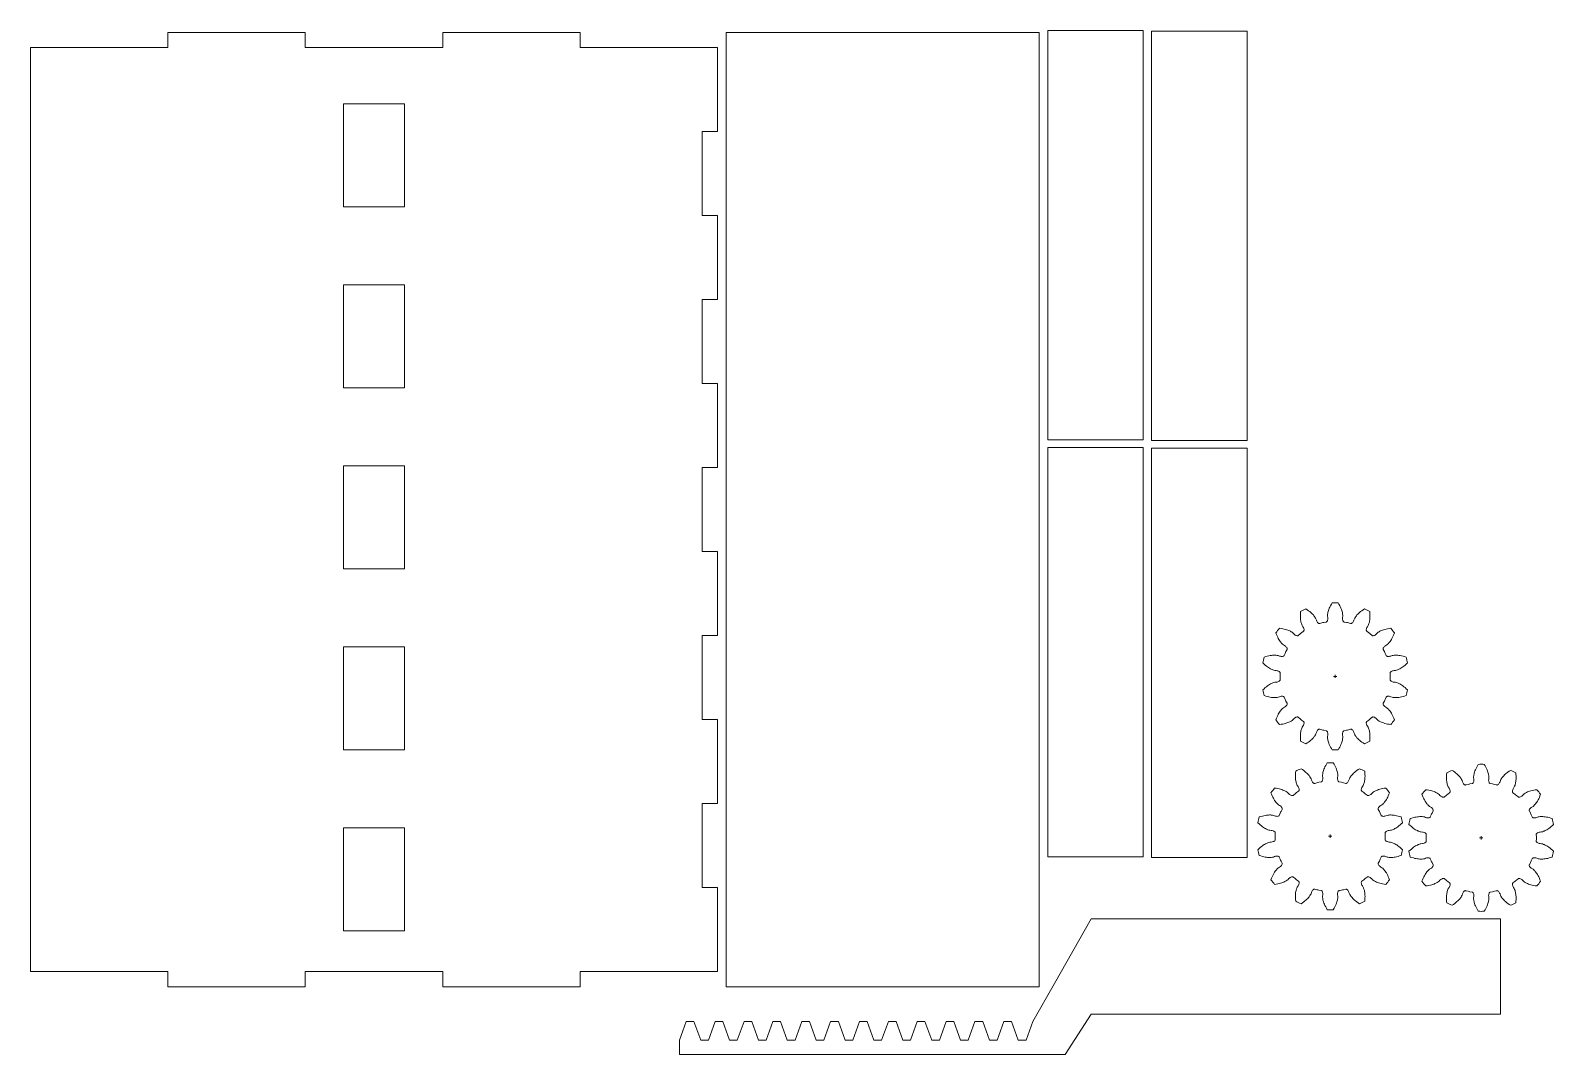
# Model space of a CAD drawing. Header units: millimetres. Extents: x 2 to 401, y -270 to -2.
import ezdxf

# ---------------------------------------------------------------- set-up
doc = ezdxf.new("R2010")
doc.units = ezdxf.units.MM
doc.header["$MEASUREMENT"] = 0
doc.layers.add('Layer 1', color=7, linetype='Continuous', lineweight=0)

# ---------------------------------------------------------------- blocks, each defined once
blk = doc.blocks.new('Block_0')
at = {"layer": 'Layer 1', "color": 12, "lineweight": 9, "true_color": 0xe30613}
for points in [[(110.28, -252.43), (146.28, -252.43), (146.28, -248.43), (182.28, -248.43), (182.28, -248.43), (182.28, -226.43), (182.28, -226.43), (178.28, -226.43), (178.28, -204.43), (182.28, -204.43), (182.28, -182.43), (178.28, -182.43), (178.28, -160.43), (182.28, -160.43), (182.28, -138.43), (182.28, -138.43), (178.28, -138.43), (178.28, -116.43), (182.28, -116.43), (182.28, -116.43), (182.28, -94.43), (178.28, -94.43), (178.28, -72.43), (182.28, -72.43), (182.28, -72.43), (182.28, -50.43), (182.28, -50.43), (178.28, -50.43), (178.28, -28.43), (182.28, -28.43), (182.28, -28.43), (182.28, -6.43), (182.28, -6.43), (178.28, -6.43), (178.28, -6.43), (146.28, -6.43), (146.28, -2.43), (110.28, -2.43), (110.28, -6.43), (74.28, -6.43), (74.28, -2.43), (38.28, -2.43), (38.28, -6.43), (2.28, -6.43), (2.28, -248.43), (38.28, -248.43), (38.28, -252.43), (74.28, -252.43), (74.28, -248.43), (110.28, -248.43)], [(84.28, -48.11), (84.28, -21.11), (100.28, -21.11), (100.28, -48.11)], [(84.28, -95.54), (84.28, -68.54), (100.28, -68.54), (100.28, -95.54)], [(84.28, -142.97), (84.28, -115.97), (100.28, -115.97), (100.28, -142.97)], [(84.28, -190.4), (84.28, -163.4), (100.28, -163.4), (100.28, -190.4)], [(84.28, -237.83), (84.28, -210.83), (100.28, -210.83), (100.28, -237.83)]]:
    blk.add_lwpolyline(points, close=True, dxfattribs=at)
blk = doc.blocks.new('Block_3')
at = {"layer": 'Layer 1', "color": 12, "lineweight": 5, "true_color": 0xe30613}
for p, q in [((342.36, -213.01), (343.2, -213.01)), ((342.78, -212.59), (342.78, -213.44))]:
    blk.add_line(p, q, dxfattribs=at)
blk = doc.blocks.new('Block_2')
at = {"layer": 'Layer 1', "color": 12, "lineweight": 9, "true_color": 0xe30613}
blk.add_open_spline([(327.4, -224.01), (327.4, -224.01), (327.56, -223.62), (327.56, -223.62), (327.56, -223.62), (327.73, -223.27), (327.73, -223.27), (327.73, -223.27), (327.89, -222.94), (327.89, -222.94), (327.89, -222.94), (328.06, -222.65), (328.06, -222.65), (328.06, -222.65), (328.22, -222.39), (328.22, -222.39), (328.22, -222.39), (328.38, -222.16), (328.38, -222.16), (328.38, -222.16), (328.53, -221.96), (328.53, -221.96), (328.53, -221.96), (328.67, -221.79), (328.67, -221.79), (328.67, -221.79), (328.8, -221.64), (328.8, -221.64), (328.8, -221.64), (329.02, -221.42), (329.02, -221.42), (329.02, -221.42), (329.22, -221.26), (329.22, -221.26), (329.22, -221.26), (329.53, -221.08), (329.53, -221.08), (329.53, -221.08), (329.73, -220.94), (329.73, -220.94), (329.73, -220.94), (329.9, -220.79), (329.9, -220.79), (329.9, -220.79), (330.03, -220.65), (330.03, -220.65), (330.03, -220.65), (330.13, -220.51), (330.13, -220.51), (330.13, -220.51), (330.19, -220.38), (330.19, -220.38), (330.19, -220.38), (330.22, -220.26), (330.22, -220.26), (330.22, -220.26), (330.22, -220.2), (330.22, -220.2), (330.22, -220.2), (330.22, -220.15), (330.22, -220.15), (330.22, -220.15), (330.2, -220.1), (330.2, -220.1), (330.2, -220.1), (330.18, -220.05), (330.18, -220.05), (330.18, -220.05), (329.9, -219.51), (329.9, -219.51), (329.9, -219.51), (329.78, -219.27), (329.78, -219.27), (329.78, -219.27), (329.67, -219.03), (329.67, -219.03), (329.67, -219.03), (329.43, -218.48), (329.43, -218.48), (329.43, -218.48), (329.4, -218.43), (329.4, -218.43), (329.4, -218.43), (329.37, -218.39), (329.37, -218.39), (329.37, -218.39), (329.33, -218.35), (329.33, -218.35), (329.33, -218.35), (329.28, -218.32), (329.28, -218.32), (329.28, -218.32), (329.17, -218.27), (329.17, -218.27), (329.17, -218.27), (329.03, -218.23), (329.03, -218.23), (329.03, -218.23), (328.86, -218.22), (328.86, -218.22), (328.86, -218.22), (328.67, -218.23), (328.67, -218.23), (328.67, -218.23), (328.45, -218.27), (328.45, -218.27), (328.45, -218.27), (328.22, -218.34), (328.22, -218.34), (328.22, -218.34), (327.88, -218.47), (327.88, -218.47), (327.88, -218.47), (327.63, -218.53), (327.63, -218.53), (327.63, -218.53), (327.32, -218.56), (327.32, -218.56), (327.32, -218.56), (327.13, -218.57), (327.13, -218.57), (327.13, -218.57), (326.9, -218.58), (326.9, -218.58), (326.9, -218.58), (326.65, -218.57), (326.65, -218.57), (326.65, -218.57), (326.37, -218.55), (326.37, -218.55), (326.37, -218.55), (326.07, -218.51), (326.07, -218.51), (326.07, -218.51), (325.73, -218.46), (325.73, -218.46), (325.73, -218.46), (325.38, -218.39), (325.38, -218.39), (325.38, -218.39), (325, -218.3), (325, -218.3), (325, -218.3), (324.6, -218.18), (324.6, -218.18), (324.6, -218.18), (324.19, -218.05), (324.19, -218.05), (324.06, -217.55), (323.94, -217.05), (323.85, -216.54), (323.85, -216.54), (324.15, -216.25), (324.15, -216.25), (324.15, -216.25), (324.47, -215.97), (324.47, -215.97), (324.47, -215.97), (324.77, -215.72), (324.77, -215.72), (324.77, -215.72), (325.06, -215.5), (325.06, -215.5), (325.06, -215.5), (325.33, -215.31), (325.33, -215.31), (325.33, -215.31), (325.59, -215.15), (325.59, -215.15), (325.59, -215.15), (325.84, -215.01), (325.84, -215.01), (325.84, -215.01), (326.06, -214.89), (326.06, -214.89), (326.06, -214.89), (326.26, -214.8), (326.26, -214.8), (326.26, -214.8), (326.45, -214.72), (326.45, -214.72), (326.45, -214.72), (326.74, -214.62), (326.74, -214.62), (326.74, -214.62), (326.99, -214.56), (326.99, -214.56), (326.99, -214.56), (327.35, -214.53), (327.35, -214.53), (327.35, -214.53), (327.59, -214.49), (327.59, -214.49), (327.59, -214.49), (327.8, -214.43), (327.8, -214.43), (327.8, -214.43), (327.98, -214.36), (327.98, -214.36), (327.98, -214.36), (328.13, -214.28), (328.13, -214.28), (328.13, -214.28), (328.24, -214.19), (328.24, -214.19), (328.24, -214.19), (328.32, -214.09), (328.32, -214.09), (328.32, -214.09), (328.35, -214.04), (328.35, -214.04), (328.35, -214.04), (328.37, -213.99), (328.37, -213.99), (328.37, -213.99), (328.38, -213.94), (328.38, -213.94), (328.38, -213.94), (328.38, -213.89), (328.38, -213.89), (328.38, -213.89), (328.35, -213.28), (328.35, -213.28), (328.35, -213.28), (328.35, -213.01), (328.35, -213.01), (328.35, -213.01), (328.35, -212.75), (328.35, -212.75), (328.35, -212.75), (328.38, -212.14), (328.38, -212.14), (328.38, -212.14), (328.38, -212.09), (328.38, -212.09), (328.38, -212.09), (328.37, -212.04), (328.37, -212.04), (328.37, -212.04), (328.35, -211.99), (328.35, -211.99), (328.35, -211.99), (328.32, -211.94), (328.32, -211.94), (328.32, -211.94), (328.24, -211.84), (328.24, -211.84), (328.24, -211.84), (328.13, -211.75), (328.13, -211.75), (328.13, -211.75), (327.98, -211.67), (327.98, -211.67), (327.98, -211.67), (327.8, -211.59), (327.8, -211.59), (327.8, -211.59), (327.59, -211.54), (327.59, -211.54), (327.59, -211.54), (327.35, -211.49), (327.35, -211.49), (327.35, -211.49), (326.99, -211.47), (326.99, -211.47), (326.99, -211.47), (326.74, -211.41), (326.74, -211.41), (326.74, -211.41), (326.45, -211.31), (326.45, -211.31), (326.45, -211.31), (326.26, -211.23), (326.26, -211.23), (326.26, -211.23), (326.06, -211.14), (326.06, -211.14), (326.06, -211.14), (325.84, -211.02), (325.84, -211.02), (325.84, -211.02), (325.59, -210.88), (325.59, -210.88), (325.59, -210.88), (325.33, -210.72), (325.33, -210.72), (325.33, -210.72), (325.06, -210.53), (325.06, -210.53), (325.06, -210.53), (324.77, -210.31), (324.77, -210.31), (324.77, -210.31), (324.47, -210.06), (324.47, -210.06), (324.47, -210.06), (324.15, -209.78), (324.15, -209.78), (324.15, -209.78), (323.85, -209.48), (323.85, -209.48), (323.94, -208.98), (324.06, -208.48), (324.19, -207.98), (324.19, -207.98), (324.6, -207.84), (324.6, -207.84), (324.6, -207.84), (325, -207.73), (325, -207.73), (325, -207.73), (325.38, -207.64), (325.38, -207.64), (325.38, -207.64), (325.73, -207.56), (325.73, -207.56), (325.73, -207.56), (326.07, -207.51), (326.07, -207.51), (326.07, -207.51), (326.37, -207.48), (326.37, -207.48), (326.37, -207.48), (326.65, -207.46), (326.65, -207.46), (326.65, -207.46), (326.9, -207.45), (326.9, -207.45), (326.9, -207.45), (327.13, -207.45), (327.13, -207.45), (327.13, -207.45), (327.32, -207.46), (327.32, -207.46), (327.32, -207.46), (327.63, -207.5), (327.63, -207.5), (327.63, -207.5), (327.88, -207.55), (327.88, -207.55), (327.88, -207.55), (328.22, -207.69), (328.22, -207.69), (328.22, -207.69), (328.45, -207.75), (328.45, -207.75), (328.45, -207.75), (328.67, -207.79), (328.67, -207.79), (328.67, -207.79), (328.86, -207.81), (328.86, -207.81), (328.86, -207.81), (329.03, -207.79), (329.03, -207.79), (329.03, -207.79), (329.17, -207.76), (329.17, -207.76), (329.17, -207.76), (329.28, -207.71), (329.28, -207.71), (329.28, -207.71), (329.33, -207.67), (329.33, -207.67), (329.33, -207.67), (329.37, -207.64), (329.37, -207.64), (329.37, -207.64), (329.4, -207.6), (329.4, -207.6), (329.4, -207.6), (329.43, -207.55), (329.43, -207.55), (329.43, -207.55), (329.67, -206.99), (329.67, -206.99), (329.67, -206.99), (329.78, -206.75), (329.78, -206.75), (329.78, -206.75), (329.9, -206.52), (329.9, -206.52), (329.9, -206.52), (330.18, -205.98), (330.18, -205.98), (330.18, -205.98), (330.2, -205.93), (330.2, -205.93), (330.2, -205.93), (330.22, -205.88), (330.22, -205.88), (330.22, -205.88), (330.22, -205.83), (330.22, -205.83), (330.22, -205.83), (330.22, -205.77), (330.22, -205.77), (330.22, -205.77), (330.19, -205.65), (330.19, -205.65), (330.19, -205.65), (330.13, -205.51), (330.13, -205.51), (330.13, -205.51), (330.03, -205.38), (330.03, -205.38), (330.03, -205.38), (329.9, -205.23), (329.9, -205.23), (329.9, -205.23), (329.73, -205.09), (329.73, -205.09), (329.73, -205.09), (329.53, -204.95), (329.53, -204.95), (329.53, -204.95), (329.22, -204.77), (329.22, -204.77), (329.22, -204.77), (329.02, -204.6), (329.02, -204.6), (329.02, -204.6), (328.8, -204.39), (328.8, -204.39), (328.8, -204.39), (328.67, -204.24), (328.67, -204.24), (328.67, -204.24), (328.53, -204.07), (328.53, -204.07), (328.53, -204.07), (328.38, -203.86), (328.38, -203.86), (328.38, -203.86), (328.22, -203.63), (328.22, -203.63), (328.22, -203.63), (328.06, -203.37), (328.06, -203.37), (328.06, -203.37), (327.89, -203.08), (327.89, -203.08), (327.89, -203.08), (327.73, -202.76), (327.73, -202.76), (327.73, -202.76), (327.56, -202.41), (327.56, -202.41), (327.56, -202.41), (327.4, -202.02), (327.4, -202.02), (327.4, -202.02), (327.25, -201.62), (327.25, -201.62), (327.56, -201.2), (327.88, -200.8), (328.22, -200.41), (328.22, -200.41), (328.64, -200.46), (328.64, -200.46), (328.64, -200.46), (329.05, -200.54), (329.05, -200.54), (329.05, -200.54), (329.44, -200.62), (329.44, -200.62), (329.44, -200.62), (329.79, -200.71), (329.79, -200.71), (329.79, -200.71), (330.11, -200.8), (330.11, -200.8), (330.11, -200.8), (330.4, -200.91), (330.4, -200.91), (330.4, -200.91), (330.66, -201.01), (330.66, -201.01), (330.66, -201.01), (330.89, -201.11), (330.89, -201.11), (330.89, -201.11), (331.09, -201.21), (331.09, -201.21), (331.09, -201.21), (331.26, -201.31), (331.26, -201.31), (331.26, -201.31), (331.52, -201.47), (331.52, -201.47), (331.52, -201.47), (331.72, -201.63), (331.72, -201.63), (331.72, -201.63), (331.97, -201.89), (331.97, -201.89), (331.97, -201.89), (332.15, -202.06), (332.15, -202.06), (332.15, -202.06), (332.33, -202.19), (332.33, -202.19), (332.33, -202.19), (332.5, -202.28), (332.5, -202.28), (332.5, -202.28), (332.65, -202.34), (332.65, -202.34), (332.65, -202.34), (332.8, -202.38), (332.8, -202.38), (332.8, -202.38), (332.92, -202.38), (332.92, -202.38), (332.92, -202.38), (332.98, -202.37), (332.98, -202.37), (332.98, -202.37), (333.03, -202.35), (333.03, -202.35), (333.03, -202.35), (333.08, -202.33), (333.08, -202.33), (333.08, -202.33), (333.12, -202.3), (333.12, -202.3), (333.12, -202.3), (333.58, -201.9), (333.58, -201.9), (333.58, -201.9), (333.79, -201.73), (333.79, -201.73), (333.79, -201.73), (333.99, -201.57), (333.99, -201.57), (333.99, -201.57), (334.48, -201.21), (334.48, -201.21), (334.48, -201.21), (334.52, -201.18), (334.52, -201.18), (334.52, -201.18), (334.56, -201.14), (334.56, -201.14), (334.56, -201.14), (334.58, -201.09), (334.58, -201.09), (334.58, -201.09), (334.61, -201.04), (334.61, -201.04), (334.61, -201.04), (334.63, -200.91), (334.63, -200.91), (334.63, -200.91), (334.63, -200.77), (334.63, -200.77), (334.63, -200.77), (334.61, -200.6), (334.61, -200.6), (334.61, -200.6), (334.55, -200.41), (334.55, -200.41), (334.55, -200.41), (334.46, -200.21), (334.46, -200.21), (334.46, -200.21), (334.35, -200), (334.35, -200), (334.35, -200), (334.14, -199.7), (334.14, -199.7), (334.14, -199.7), (334.03, -199.47), (334.03, -199.47), (334.03, -199.47), (333.93, -199.18), (333.93, -199.18), (333.93, -199.18), (333.88, -198.99), (333.88, -198.99), (333.88, -198.99), (333.82, -198.77), (333.82, -198.77), (333.82, -198.77), (333.78, -198.52), (333.78, -198.52), (333.78, -198.52), (333.73, -198.25), (333.73, -198.25), (333.73, -198.25), (333.7, -197.94), (333.7, -197.94), (333.7, -197.94), (333.68, -197.61), (333.68, -197.61), (333.68, -197.61), (333.67, -197.24), (333.67, -197.24), (333.67, -197.24), (333.67, -196.85), (333.67, -196.85), (333.67, -196.85), (333.69, -196.43), (333.69, -196.43), (333.69, -196.43), (333.74, -196.01), (333.74, -196.01), (334.19, -195.77), (334.65, -195.54), (335.13, -195.34), (335.13, -195.34), (335.49, -195.57), (335.49, -195.57), (335.49, -195.57), (335.83, -195.81), (335.83, -195.81), (335.83, -195.81), (336.14, -196.05), (336.14, -196.05), (336.14, -196.05), (336.41, -196.29), (336.41, -196.29), (336.41, -196.29), (336.66, -196.51), (336.66, -196.51), (336.66, -196.51), (336.88, -196.73), (336.88, -196.73), (336.88, -196.73), (337.07, -196.94), (337.07, -196.94), (337.07, -196.94), (337.23, -197.13), (337.23, -197.13), (337.23, -197.13), (337.37, -197.31), (337.37, -197.31), (337.37, -197.31), (337.48, -197.47), (337.48, -197.47), (337.48, -197.47), (337.64, -197.73), (337.64, -197.73), (337.64, -197.73), (337.76, -197.96), (337.76, -197.96), (337.76, -197.96), (337.87, -198.3), (337.87, -198.3), (337.87, -198.3), (337.96, -198.53), (337.96, -198.53), (337.96, -198.53), (338.06, -198.72), (338.06, -198.72), (338.06, -198.72), (338.17, -198.88), (338.17, -198.88), (338.17, -198.88), (338.29, -199.01), (338.29, -199.01), (338.29, -199.01), (338.4, -199.1), (338.4, -199.1), (338.4, -199.1), (338.51, -199.15), (338.51, -199.15), (338.51, -199.15), (338.57, -199.17), (338.57, -199.17), (338.57, -199.17), (338.62, -199.18), (338.62, -199.18), (338.62, -199.18), (338.68, -199.18), (338.68, -199.18), (338.68, -199.18), (338.73, -199.17), (338.73, -199.17), (338.73, -199.17), (339.31, -199.01), (339.31, -199.01), (339.31, -199.01), (339.57, -198.95), (339.57, -198.95), (339.57, -198.95), (339.83, -198.89), (339.83, -198.89), (339.83, -198.89), (340.43, -198.78), (340.43, -198.78), (340.43, -198.78), (340.48, -198.76), (340.48, -198.76), (340.48, -198.76), (340.52, -198.74), (340.52, -198.74), (340.52, -198.74), (340.57, -198.71), (340.57, -198.71), (340.57, -198.71), (340.61, -198.67), (340.61, -198.67), (340.61, -198.67), (340.69, -198.57), (340.69, -198.57), (340.69, -198.57), (340.75, -198.44), (340.75, -198.44), (340.75, -198.44), (340.8, -198.28), (340.8, -198.28), (340.8, -198.28), (340.83, -198.09), (340.83, -198.09), (340.83, -198.09), (340.84, -197.87), (340.84, -197.87), (340.84, -197.87), (340.83, -197.63), (340.83, -197.63), (340.83, -197.63), (340.78, -197.27), (340.78, -197.27), (340.78, -197.27), (340.78, -197.01), (340.78, -197.01), (340.78, -197.01), (340.81, -196.71), (340.81, -196.71), (340.81, -196.71), (340.84, -196.51), (340.84, -196.51), (340.84, -196.51), (340.89, -196.29), (340.89, -196.29), (340.89, -196.29), (340.96, -196.05), (340.96, -196.05), (340.96, -196.05), (341.04, -195.78), (341.04, -195.78), (341.04, -195.78), (341.14, -195.49), (341.14, -195.49), (341.14, -195.49), (341.26, -195.18), (341.26, -195.18), (341.26, -195.18), (341.41, -194.85), (341.41, -194.85), (341.41, -194.85), (341.59, -194.5), (341.59, -194.5), (341.59, -194.5), (341.79, -194.13), (341.79, -194.13), (341.79, -194.13), (342.01, -193.77), (342.01, -193.77), (342.52, -193.75), (343.04, -193.75), (343.55, -193.77), (343.55, -193.77), (343.78, -194.13), (343.78, -194.13), (343.78, -194.13), (343.98, -194.5), (343.98, -194.5), (343.98, -194.5), (344.15, -194.85), (344.15, -194.85), (344.15, -194.85), (344.3, -195.18), (344.3, -195.18), (344.3, -195.18), (344.42, -195.49), (344.42, -195.49), (344.42, -195.49), (344.53, -195.78), (344.53, -195.78), (344.53, -195.78), (344.61, -196.05), (344.61, -196.05), (344.61, -196.05), (344.67, -196.29), (344.67, -196.29), (344.67, -196.29), (344.72, -196.51), (344.72, -196.51), (344.72, -196.51), (344.75, -196.71), (344.75, -196.71), (344.75, -196.71), (344.78, -197.01), (344.78, -197.01), (344.78, -197.01), (344.79, -197.27), (344.79, -197.27), (344.79, -197.27), (344.73, -197.63), (344.73, -197.63), (344.73, -197.63), (344.72, -197.87), (344.72, -197.87), (344.72, -197.87), (344.73, -198.09), (344.73, -198.09), (344.73, -198.09), (344.76, -198.28), (344.76, -198.28), (344.76, -198.28), (344.81, -198.44), (344.81, -198.44), (344.81, -198.44), (344.87, -198.57), (344.87, -198.57), (344.87, -198.57), (344.95, -198.67), (344.95, -198.67), (344.95, -198.67), (344.99, -198.71), (344.99, -198.71), (344.99, -198.71), (345.04, -198.74), (345.04, -198.74), (345.04, -198.74), (345.09, -198.76), (345.09, -198.76), (345.09, -198.76), (345.14, -198.78), (345.14, -198.78), (345.14, -198.78), (345.73, -198.89), (345.73, -198.89), (345.73, -198.89), (345.99, -198.95), (345.99, -198.95), (345.99, -198.95), (346.25, -199.01), (346.25, -199.01), (346.25, -199.01), (346.84, -199.17), (346.84, -199.17), (346.84, -199.17), (346.89, -199.18), (346.89, -199.18), (346.89, -199.18), (346.94, -199.18), (346.94, -199.18), (346.94, -199.18), (346.99, -199.17), (346.99, -199.17), (346.99, -199.17), (347.05, -199.15), (347.05, -199.15), (347.05, -199.15), (347.16, -199.1), (347.16, -199.1), (347.16, -199.1), (347.28, -199.01), (347.28, -199.01), (347.28, -199.01), (347.39, -198.88), (347.39, -198.88), (347.39, -198.88), (347.5, -198.72), (347.5, -198.72), (347.5, -198.72), (347.6, -198.53), (347.6, -198.53), (347.6, -198.53), (347.7, -198.3), (347.7, -198.3), (347.7, -198.3), (347.8, -197.96), (347.8, -197.96), (347.8, -197.96), (347.92, -197.73), (347.92, -197.73), (347.92, -197.73), (348.08, -197.47), (348.08, -197.47), (348.08, -197.47), (348.2, -197.31), (348.2, -197.31), (348.2, -197.31), (348.33, -197.13), (348.33, -197.13), (348.33, -197.13), (348.5, -196.94), (348.5, -196.94), (348.5, -196.94), (348.69, -196.73), (348.69, -196.73), (348.69, -196.73), (348.9, -196.51), (348.9, -196.51), (348.9, -196.51), (349.15, -196.29), (349.15, -196.29), (349.15, -196.29), (349.43, -196.05), (349.43, -196.05), (349.43, -196.05), (349.74, -195.81), (349.74, -195.81), (349.74, -195.81), (350.08, -195.57), (350.08, -195.57), (350.08, -195.57), (350.44, -195.34), (350.44, -195.34), (350.91, -195.54), (351.37, -195.77), (351.83, -196.01), (351.83, -196.01), (351.87, -196.43), (351.87, -196.43), (351.87, -196.43), (351.89, -196.85), (351.89, -196.85), (351.89, -196.85), (351.9, -197.24), (351.9, -197.24), (351.9, -197.24), (351.89, -197.61), (351.89, -197.61), (351.89, -197.61), (351.86, -197.94), (351.86, -197.94), (351.86, -197.94), (351.83, -198.25), (351.83, -198.25), (351.83, -198.25), (351.79, -198.52), (351.79, -198.52), (351.79, -198.52), (351.74, -198.77), (351.74, -198.77), (351.74, -198.77), (351.69, -198.99), (351.69, -198.99), (351.69, -198.99), (351.63, -199.18), (351.63, -199.18), (351.63, -199.18), (351.53, -199.47), (351.53, -199.47), (351.53, -199.47), (351.42, -199.7), (351.42, -199.7), (351.42, -199.7), (351.22, -200), (351.22, -200), (351.22, -200), (351.1, -200.21), (351.1, -200.21), (351.1, -200.21), (351.01, -200.41), (351.01, -200.41), (351.01, -200.41), (350.96, -200.6), (350.96, -200.6), (350.96, -200.6), (350.93, -200.77), (350.93, -200.77), (350.93, -200.77), (350.93, -200.91), (350.93, -200.91), (350.93, -200.91), (350.96, -201.04), (350.96, -201.04), (350.96, -201.04), (350.98, -201.09), (350.98, -201.09), (350.98, -201.09), (351.01, -201.14), (351.01, -201.14), (351.01, -201.14), (351.04, -201.18), (351.04, -201.18), (351.04, -201.18), (351.08, -201.21), (351.08, -201.21), (351.08, -201.21), (351.57, -201.57), (351.57, -201.57), (351.57, -201.57), (351.78, -201.73), (351.78, -201.73), (351.78, -201.73), (351.98, -201.9), (351.98, -201.9), (351.98, -201.9), (352.44, -202.3), (352.44, -202.3), (352.44, -202.3), (352.48, -202.33), (352.48, -202.33), (352.48, -202.33), (352.53, -202.35), (352.53, -202.35), (352.53, -202.35), (352.58, -202.37), (352.58, -202.37), (352.58, -202.37), (352.64, -202.38), (352.64, -202.38), (352.64, -202.38), (352.77, -202.38), (352.77, -202.38), (352.77, -202.38), (352.91, -202.34), (352.91, -202.34), (352.91, -202.34), (353.07, -202.28), (353.07, -202.28), (353.07, -202.28), (353.23, -202.19), (353.23, -202.19), (353.23, -202.19), (353.41, -202.06), (353.41, -202.06), (353.41, -202.06), (353.59, -201.89), (353.59, -201.89), (353.59, -201.89), (353.84, -201.63), (353.84, -201.63), (353.84, -201.63), (354.04, -201.47), (354.04, -201.47), (354.04, -201.47), (354.3, -201.31), (354.3, -201.31), (354.3, -201.31), (354.47, -201.21), (354.47, -201.21), (354.47, -201.21), (354.67, -201.11), (354.67, -201.11), (354.67, -201.11), (354.9, -201.01), (354.9, -201.01), (354.9, -201.01), (355.17, -200.91), (355.17, -200.91), (355.17, -200.91), (355.45, -200.8), (355.45, -200.8), (355.45, -200.8), (355.78, -200.71), (355.78, -200.71), (355.78, -200.71), (356.13, -200.62), (356.13, -200.62), (356.13, -200.62), (356.51, -200.54), (356.51, -200.54), (356.51, -200.54), (356.92, -200.46), (356.92, -200.46), (356.92, -200.46), (357.35, -200.41), (357.35, -200.41), (357.68, -200.8), (358, -201.2), (358.31, -201.62), (358.31, -201.62), (358.16, -202.02), (358.16, -202.02), (358.16, -202.02), (358, -202.41), (358, -202.41), (358, -202.41), (357.84, -202.76), (357.84, -202.76), (357.84, -202.76), (357.67, -203.08), (357.67, -203.08), (357.67, -203.08), (357.5, -203.37), (357.5, -203.37), (357.5, -203.37), (357.34, -203.63), (357.34, -203.63), (357.34, -203.63), (357.18, -203.86), (357.18, -203.86), (357.18, -203.86), (357.03, -204.07), (357.03, -204.07), (357.03, -204.07), (356.89, -204.24), (356.89, -204.24), (356.89, -204.24), (356.76, -204.39), (356.76, -204.39), (356.76, -204.39), (356.54, -204.6), (356.54, -204.6), (356.54, -204.6), (356.34, -204.77), (356.34, -204.77), (356.34, -204.77), (356.03, -204.95), (356.03, -204.95), (356.03, -204.95), (355.83, -205.09), (355.83, -205.09), (355.83, -205.09), (355.66, -205.23), (355.66, -205.23), (355.66, -205.23), (355.53, -205.38), (355.53, -205.38), (355.53, -205.38), (355.44, -205.51), (355.44, -205.51), (355.44, -205.51), (355.37, -205.65), (355.37, -205.65), (355.37, -205.65), (355.34, -205.77), (355.34, -205.77), (355.34, -205.77), (355.34, -205.83), (355.34, -205.83), (355.34, -205.83), (355.35, -205.88), (355.35, -205.88), (355.35, -205.88), (355.36, -205.93), (355.36, -205.93), (355.36, -205.93), (355.38, -205.98), (355.38, -205.98), (355.38, -205.98), (355.66, -206.52), (355.66, -206.52), (355.66, -206.52), (355.78, -206.75), (355.78, -206.75), (355.78, -206.75), (355.89, -206.99), (355.89, -206.99), (355.89, -206.99), (356.14, -207.55), (356.14, -207.55), (356.14, -207.55), (356.16, -207.6), (356.16, -207.6), (356.16, -207.6), (356.19, -207.64), (356.19, -207.64), (356.19, -207.64), (356.23, -207.67), (356.23, -207.67), (356.23, -207.67), (356.28, -207.71), (356.28, -207.71), (356.28, -207.71), (356.39, -207.76), (356.39, -207.76), (356.39, -207.76), (356.54, -207.79), (356.54, -207.79), (356.54, -207.79), (356.7, -207.81), (356.7, -207.81), (356.7, -207.81), (356.9, -207.79), (356.9, -207.79), (356.9, -207.79), (357.11, -207.75), (357.11, -207.75), (357.11, -207.75), (357.35, -207.69), (357.35, -207.69), (357.35, -207.69), (357.68, -207.55), (357.68, -207.55), (357.68, -207.55), (357.93, -207.5), (357.93, -207.5), (357.93, -207.5), (358.24, -207.46), (358.24, -207.46), (358.24, -207.46), (358.44, -207.45), (358.44, -207.45), (358.44, -207.45), (358.66, -207.45), (358.66, -207.45), (358.66, -207.45), (358.91, -207.46), (358.91, -207.46), (358.91, -207.46), (359.19, -207.48), (359.19, -207.48), (359.19, -207.48), (359.5, -207.51), (359.5, -207.51), (359.5, -207.51), (359.83, -207.56), (359.83, -207.56), (359.83, -207.56), (360.18, -207.64), (360.18, -207.64), (360.18, -207.64), (360.56, -207.73), (360.56, -207.73), (360.56, -207.73), (360.97, -207.84), (360.97, -207.84), (360.97, -207.84), (361.37, -207.98), (361.37, -207.98), (361.51, -208.48), (361.62, -208.98), (361.72, -209.48), (361.72, -209.48), (361.41, -209.78), (361.41, -209.78), (361.41, -209.78), (361.1, -210.06), (361.1, -210.06), (361.1, -210.06), (360.79, -210.31), (360.79, -210.31), (360.79, -210.31), (360.5, -210.53), (360.5, -210.53), (360.5, -210.53), (360.23, -210.72), (360.23, -210.72), (360.23, -210.72), (359.97, -210.88), (359.97, -210.88), (359.97, -210.88), (359.73, -211.02), (359.73, -211.02), (359.73, -211.02), (359.5, -211.14), (359.5, -211.14), (359.5, -211.14), (359.3, -211.23), (359.3, -211.23), (359.3, -211.23), (359.12, -211.31), (359.12, -211.31), (359.12, -211.31), (358.83, -211.41), (358.83, -211.41), (358.83, -211.41), (358.58, -211.47), (358.58, -211.47), (358.58, -211.47), (358.22, -211.49), (358.22, -211.49), (358.22, -211.49), (357.97, -211.54), (357.97, -211.54), (357.97, -211.54), (357.76, -211.59), (357.76, -211.59), (357.76, -211.59), (357.58, -211.67), (357.58, -211.67), (357.58, -211.67), (357.44, -211.75), (357.44, -211.75), (357.44, -211.75), (357.32, -211.84), (357.32, -211.84), (357.32, -211.84), (357.24, -211.94), (357.24, -211.94), (357.24, -211.94), (357.22, -211.99), (357.22, -211.99), (357.22, -211.99), (357.2, -212.04), (357.2, -212.04), (357.2, -212.04), (357.19, -212.09), (357.19, -212.09), (357.19, -212.09), (357.18, -212.14), (357.18, -212.14), (357.18, -212.14), (357.21, -212.75), (357.21, -212.75), (357.21, -212.75), (357.21, -213.01), (357.21, -213.01), (357.21, -213.01), (357.21, -213.28), (357.21, -213.28), (357.21, -213.28), (357.18, -213.89), (357.18, -213.89), (357.18, -213.89), (357.19, -213.94), (357.19, -213.94), (357.19, -213.94), (357.2, -213.99), (357.2, -213.99), (357.2, -213.99), (357.22, -214.04), (357.22, -214.04), (357.22, -214.04), (357.24, -214.09), (357.24, -214.09), (357.24, -214.09), (357.32, -214.19), (357.32, -214.19), (357.32, -214.19), (357.44, -214.28), (357.44, -214.28), (357.44, -214.28), (357.58, -214.36), (357.58, -214.36), (357.58, -214.36), (357.76, -214.43), (357.76, -214.43), (357.76, -214.43), (357.97, -214.49), (357.97, -214.49), (357.97, -214.49), (358.22, -214.53), (358.22, -214.53), (358.22, -214.53), (358.58, -214.56), (358.58, -214.56), (358.58, -214.56), (358.83, -214.62), (358.83, -214.62), (358.83, -214.62), (359.12, -214.72), (359.12, -214.72), (359.12, -214.72), (359.3, -214.8), (359.3, -214.8), (359.3, -214.8), (359.5, -214.89), (359.5, -214.89), (359.5, -214.89), (359.73, -215.01), (359.73, -215.01), (359.73, -215.01), (359.97, -215.15), (359.97, -215.15), (359.97, -215.15), (360.23, -215.31), (360.23, -215.31), (360.23, -215.31), (360.5, -215.5), (360.5, -215.5), (360.5, -215.5), (360.79, -215.72), (360.79, -215.72), (360.79, -215.72), (361.1, -215.97), (361.1, -215.97), (361.1, -215.97), (361.41, -216.25), (361.41, -216.25), (361.41, -216.25), (361.72, -216.54), (361.72, -216.54), (361.62, -217.05), (361.51, -217.55), (361.37, -218.05), (361.37, -218.05), (360.97, -218.18), (360.97, -218.18), (360.97, -218.18), (360.56, -218.3), (360.56, -218.3), (360.56, -218.3), (360.18, -218.39), (360.18, -218.39), (360.18, -218.39), (359.83, -218.46), (359.83, -218.46), (359.83, -218.46), (359.5, -218.51), (359.5, -218.51), (359.5, -218.51), (359.19, -218.55), (359.19, -218.55), (359.19, -218.55), (358.91, -218.57), (358.91, -218.57), (358.91, -218.57), (358.66, -218.58), (358.66, -218.58), (358.66, -218.58), (358.44, -218.57), (358.44, -218.57), (358.44, -218.57), (358.24, -218.56), (358.24, -218.56), (358.24, -218.56), (357.93, -218.53), (357.93, -218.53), (357.93, -218.53), (357.68, -218.47), (357.68, -218.47), (357.68, -218.47), (357.35, -218.34), (357.35, -218.34), (357.35, -218.34), (357.11, -218.27), (357.11, -218.27), (357.11, -218.27), (356.9, -218.23), (356.9, -218.23), (356.9, -218.23), (356.7, -218.22), (356.7, -218.22), (356.7, -218.22), (356.54, -218.23), (356.54, -218.23), (356.54, -218.23), (356.39, -218.27), (356.39, -218.27), (356.39, -218.27), (356.28, -218.32), (356.28, -218.32), (356.28, -218.32), (356.23, -218.35), (356.23, -218.35), (356.23, -218.35), (356.19, -218.39), (356.19, -218.39), (356.19, -218.39), (356.16, -218.43), (356.16, -218.43), (356.16, -218.43), (356.14, -218.48), (356.14, -218.48), (356.14, -218.48), (355.89, -219.03), (355.89, -219.03), (355.89, -219.03), (355.78, -219.27), (355.78, -219.27), (355.78, -219.27), (355.66, -219.51), (355.66, -219.51), (355.66, -219.51), (355.38, -220.05), (355.38, -220.05), (355.38, -220.05), (355.36, -220.1), (355.36, -220.1), (355.36, -220.1), (355.35, -220.15), (355.35, -220.15), (355.35, -220.15), (355.34, -220.2), (355.34, -220.2), (355.34, -220.2), (355.34, -220.26), (355.34, -220.26), (355.34, -220.26), (355.37, -220.38), (355.37, -220.38), (355.37, -220.38), (355.44, -220.51), (355.44, -220.51), (355.44, -220.51), (355.53, -220.65), (355.53, -220.65), (355.53, -220.65), (355.66, -220.79), (355.66, -220.79), (355.66, -220.79), (355.83, -220.94), (355.83, -220.94), (355.83, -220.94), (356.03, -221.08), (356.03, -221.08), (356.03, -221.08), (356.34, -221.26), (356.34, -221.26), (356.34, -221.26), (356.54, -221.42), (356.54, -221.42), (356.54, -221.42), (356.76, -221.64), (356.76, -221.64), (356.76, -221.64), (356.89, -221.79), (356.89, -221.79), (356.89, -221.79), (357.03, -221.96), (357.03, -221.96), (357.03, -221.96), (357.18, -222.16), (357.18, -222.16), (357.18, -222.16), (357.34, -222.39), (357.34, -222.39), (357.34, -222.39), (357.5, -222.65), (357.5, -222.65), (357.5, -222.65), (357.67, -222.94), (357.67, -222.94), (357.67, -222.94), (357.84, -223.27), (357.84, -223.27), (357.84, -223.27), (358, -223.62), (358, -223.62), (358, -223.62), (358.16, -224.01), (358.16, -224.01), (358.16, -224.01), (358.31, -224.41), (358.31, -224.41), (358, -224.82), (357.68, -225.23), (357.35, -225.62), (357.35, -225.62), (356.92, -225.56), (356.92, -225.56), (356.92, -225.56), (356.51, -225.49), (356.51, -225.49), (356.51, -225.49), (356.13, -225.41), (356.13, -225.41), (356.13, -225.41), (355.78, -225.32), (355.78, -225.32), (355.78, -225.32), (355.45, -225.22), (355.45, -225.22), (355.45, -225.22), (355.17, -225.12), (355.17, -225.12), (355.17, -225.12), (354.9, -225.02), (354.9, -225.02), (354.9, -225.02), (354.67, -224.91), (354.67, -224.91), (354.67, -224.91), (354.47, -224.82), (354.47, -224.82), (354.47, -224.82), (354.3, -224.72), (354.3, -224.72), (354.3, -224.72), (354.04, -224.55), (354.04, -224.55), (354.04, -224.55), (353.84, -224.4), (353.84, -224.4), (353.84, -224.4), (353.59, -224.13), (353.59, -224.13), (353.59, -224.13), (353.41, -223.97), (353.41, -223.97), (353.41, -223.97), (353.23, -223.84), (353.23, -223.84), (353.23, -223.84), (353.07, -223.75), (353.07, -223.75), (353.07, -223.75), (352.91, -223.68), (352.91, -223.68), (352.91, -223.68), (352.77, -223.65), (352.77, -223.65), (352.77, -223.65), (352.64, -223.65), (352.64, -223.65), (352.64, -223.65), (352.58, -223.66), (352.58, -223.66), (352.58, -223.66), (352.53, -223.68), (352.53, -223.68), (352.53, -223.68), (352.48, -223.7), (352.48, -223.7), (352.48, -223.7), (352.44, -223.73), (352.44, -223.73), (352.44, -223.73), (351.98, -224.13), (351.98, -224.13), (351.98, -224.13), (351.78, -224.29), (351.78, -224.29), (351.78, -224.29), (351.57, -224.46), (351.57, -224.46), (351.57, -224.46), (351.08, -224.82), (351.08, -224.82), (351.08, -224.82), (351.04, -224.85), (351.04, -224.85), (351.04, -224.85), (351.01, -224.89), (351.01, -224.89), (351.01, -224.89), (350.98, -224.94), (350.98, -224.94), (350.98, -224.94), (350.96, -224.99), (350.96, -224.99), (350.96, -224.99), (350.93, -225.11), (350.93, -225.11), (350.93, -225.11), (350.93, -225.26), (350.93, -225.26), (350.93, -225.26), (350.96, -225.43), (350.96, -225.43), (350.96, -225.43), (351.01, -225.61), (351.01, -225.61), (351.01, -225.61), (351.1, -225.81), (351.1, -225.81), (351.1, -225.81), (351.22, -226.03), (351.22, -226.03), (351.22, -226.03), (351.42, -226.33), (351.42, -226.33), (351.42, -226.33), (351.53, -226.56), (351.53, -226.56), (351.53, -226.56), (351.63, -226.85), (351.63, -226.85), (351.63, -226.85), (351.69, -227.04), (351.69, -227.04), (351.69, -227.04), (351.74, -227.26), (351.74, -227.26), (351.74, -227.26), (351.79, -227.5), (351.79, -227.5), (351.79, -227.5), (351.83, -227.78), (351.83, -227.78), (351.83, -227.78), (351.86, -228.09), (351.86, -228.09), (351.86, -228.09), (351.89, -228.42), (351.89, -228.42), (351.89, -228.42), (351.9, -228.78), (351.9, -228.78), (351.9, -228.78), (351.89, -229.17), (351.89, -229.17), (351.89, -229.17), (351.87, -229.59), (351.87, -229.59), (351.87, -229.59), (351.83, -230.02), (351.83, -230.02), (351.37, -230.26), (350.91, -230.48), (350.44, -230.69), (350.44, -230.69), (350.08, -230.45), (350.08, -230.45), (350.08, -230.45), (349.74, -230.21), (349.74, -230.21), (349.74, -230.21), (349.43, -229.97), (349.43, -229.97), (349.43, -229.97), (349.15, -229.74), (349.15, -229.74), (349.15, -229.74), (348.9, -229.51), (348.9, -229.51), (348.9, -229.51), (348.69, -229.29), (348.69, -229.29), (348.69, -229.29), (348.5, -229.09), (348.5, -229.09), (348.5, -229.09), (348.33, -228.9), (348.33, -228.9), (348.33, -228.9), (348.2, -228.72), (348.2, -228.72), (348.2, -228.72), (348.08, -228.56), (348.08, -228.56), (348.08, -228.56), (347.92, -228.3), (347.92, -228.3), (347.92, -228.3), (347.8, -228.07), (347.8, -228.07), (347.8, -228.07), (347.7, -227.72), (347.7, -227.72), (347.7, -227.72), (347.6, -227.5), (347.6, -227.5), (347.6, -227.5), (347.5, -227.3), (347.5, -227.3), (347.5, -227.3), (347.39, -227.15), (347.39, -227.15), (347.39, -227.15), (347.28, -227.02), (347.28, -227.02), (347.28, -227.02), (347.16, -226.93), (347.16, -226.93), (347.16, -226.93), (347.05, -226.87), (347.05, -226.87), (347.05, -226.87), (346.99, -226.86), (346.99, -226.86), (346.99, -226.86), (346.94, -226.85), (346.94, -226.85), (346.94, -226.85), (346.89, -226.85), (346.89, -226.85), (346.89, -226.85), (346.84, -226.86), (346.84, -226.86), (346.84, -226.86), (346.25, -227.02), (346.25, -227.02), (346.25, -227.02), (345.99, -227.08), (345.99, -227.08), (345.99, -227.08), (345.73, -227.14), (345.73, -227.14), (345.73, -227.14), (345.14, -227.25), (345.14, -227.25), (345.14, -227.25), (345.09, -227.26), (345.09, -227.26), (345.09, -227.26), (345.04, -227.28), (345.04, -227.28), (345.04, -227.28), (344.99, -227.31), (344.99, -227.31), (344.99, -227.31), (344.95, -227.35), (344.95, -227.35), (344.95, -227.35), (344.87, -227.45), (344.87, -227.45), (344.87, -227.45), (344.81, -227.58), (344.81, -227.58), (344.81, -227.58), (344.76, -227.75), (344.76, -227.75), (344.76, -227.75), (344.73, -227.94), (344.73, -227.94), (344.73, -227.94), (344.72, -228.15), (344.72, -228.15), (344.72, -228.15), (344.73, -228.4), (344.73, -228.4), (344.73, -228.4), (344.79, -228.76), (344.79, -228.76), (344.79, -228.76), (344.78, -229.01), (344.78, -229.01), (344.78, -229.01), (344.75, -229.32), (344.75, -229.32), (344.75, -229.32), (344.72, -229.51), (344.72, -229.51), (344.72, -229.51), (344.67, -229.73), (344.67, -229.73), (344.67, -229.73), (344.61, -229.98), (344.61, -229.98), (344.61, -229.98), (344.53, -230.24), (344.53, -230.24), (344.53, -230.24), (344.42, -230.53), (344.42, -230.53), (344.42, -230.53), (344.3, -230.85), (344.3, -230.85), (344.3, -230.85), (344.15, -231.18), (344.15, -231.18), (344.15, -231.18), (343.98, -231.53), (343.98, -231.53), (343.98, -231.53), (343.78, -231.89), (343.78, -231.89), (343.78, -231.89), (343.55, -232.26), (343.55, -232.26), (343.04, -232.28), (342.52, -232.28), (342.01, -232.26), (342.01, -232.26), (341.79, -231.89), (341.79, -231.89), (341.79, -231.89), (341.59, -231.53), (341.59, -231.53), (341.59, -231.53), (341.41, -231.18), (341.41, -231.18), (341.41, -231.18), (341.26, -230.85), (341.26, -230.85), (341.26, -230.85), (341.14, -230.53), (341.14, -230.53), (341.14, -230.53), (341.04, -230.24), (341.04, -230.24), (341.04, -230.24), (340.96, -229.98), (340.96, -229.98), (340.96, -229.98), (340.89, -229.73), (340.89, -229.73), (340.89, -229.73), (340.84, -229.51), (340.84, -229.51), (340.84, -229.51), (340.81, -229.32), (340.81, -229.32), (340.81, -229.32), (340.78, -229.01), (340.78, -229.01), (340.78, -229.01), (340.78, -228.76), (340.78, -228.76), (340.78, -228.76), (340.83, -228.4), (340.83, -228.4), (340.83, -228.4), (340.84, -228.15), (340.84, -228.15), (340.84, -228.15), (340.83, -227.94), (340.83, -227.94), (340.83, -227.94), (340.8, -227.75), (340.8, -227.75), (340.8, -227.75), (340.75, -227.58), (340.75, -227.58), (340.75, -227.58), (340.69, -227.45), (340.69, -227.45), (340.69, -227.45), (340.61, -227.35), (340.61, -227.35), (340.61, -227.35), (340.57, -227.31), (340.57, -227.31), (340.57, -227.31), (340.52, -227.28), (340.52, -227.28), (340.52, -227.28), (340.48, -227.26), (340.48, -227.26), (340.48, -227.26), (340.43, -227.25), (340.43, -227.25), (340.43, -227.25), (339.83, -227.14), (339.83, -227.14), (339.83, -227.14), (339.57, -227.08), (339.57, -227.08), (339.57, -227.08), (339.31, -227.02), (339.31, -227.02), (339.31, -227.02), (338.73, -226.86), (338.73, -226.86), (338.73, -226.86), (338.68, -226.85), (338.68, -226.85), (338.68, -226.85), (338.62, -226.85), (338.62, -226.85), (338.62, -226.85), (338.57, -226.86), (338.57, -226.86), (338.57, -226.86), (338.51, -226.87), (338.51, -226.87), (338.51, -226.87), (338.4, -226.93), (338.4, -226.93), (338.4, -226.93), (338.29, -227.02), (338.29, -227.02), (338.29, -227.02), (338.17, -227.15), (338.17, -227.15), (338.17, -227.15), (338.06, -227.3), (338.06, -227.3), (338.06, -227.3), (337.96, -227.5), (337.96, -227.5), (337.96, -227.5), (337.87, -227.72), (337.87, -227.72), (337.87, -227.72), (337.76, -228.07), (337.76, -228.07), (337.76, -228.07), (337.64, -228.3), (337.64, -228.3), (337.64, -228.3), (337.48, -228.56), (337.48, -228.56), (337.48, -228.56), (337.37, -228.72), (337.37, -228.72), (337.37, -228.72), (337.23, -228.9), (337.23, -228.9), (337.23, -228.9), (337.07, -229.09), (337.07, -229.09), (337.07, -229.09), (336.88, -229.29), (336.88, -229.29), (336.88, -229.29), (336.66, -229.51), (336.66, -229.51), (336.66, -229.51), (336.41, -229.74), (336.41, -229.74), (336.41, -229.74), (336.14, -229.97), (336.14, -229.97), (336.14, -229.97), (335.83, -230.21), (335.83, -230.21), (335.83, -230.21), (335.49, -230.45), (335.49, -230.45), (335.49, -230.45), (335.13, -230.69), (335.13, -230.69), (334.65, -230.48), (334.19, -230.26), (333.74, -230.02), (333.74, -230.02), (333.69, -229.59), (333.69, -229.59), (333.69, -229.59), (333.67, -229.17), (333.67, -229.17), (333.67, -229.17), (333.67, -228.78), (333.67, -228.78), (333.67, -228.78), (333.68, -228.42), (333.68, -228.42), (333.68, -228.42), (333.7, -228.09), (333.7, -228.09), (333.7, -228.09), (333.73, -227.78), (333.73, -227.78), (333.73, -227.78), (333.78, -227.5), (333.78, -227.5), (333.78, -227.5), (333.82, -227.26), (333.82, -227.26), (333.82, -227.26), (333.88, -227.04), (333.88, -227.04), (333.88, -227.04), (333.93, -226.85), (333.93, -226.85), (333.93, -226.85), (334.03, -226.56), (334.03, -226.56), (334.03, -226.56), (334.14, -226.33), (334.14, -226.33), (334.14, -226.33), (334.35, -226.03), (334.35, -226.03), (334.35, -226.03), (334.46, -225.81), (334.46, -225.81), (334.46, -225.81), (334.55, -225.61), (334.55, -225.61), (334.55, -225.61), (334.61, -225.43), (334.61, -225.43), (334.61, -225.43), (334.63, -225.26), (334.63, -225.26), (334.63, -225.26), (334.63, -225.11), (334.63, -225.11), (334.63, -225.11), (334.61, -224.99), (334.61, -224.99), (334.61, -224.99), (334.58, -224.94), (334.58, -224.94), (334.58, -224.94), (334.56, -224.89), (334.56, -224.89), (334.56, -224.89), (334.52, -224.85), (334.52, -224.85), (334.52, -224.85), (334.48, -224.82), (334.48, -224.82), (334.48, -224.82), (333.99, -224.46), (333.99, -224.46), (333.99, -224.46), (333.79, -224.29), (333.79, -224.29), (333.79, -224.29), (333.58, -224.13), (333.58, -224.13), (333.58, -224.13), (333.12, -223.73), (333.12, -223.73), (333.12, -223.73), (333.08, -223.7), (333.08, -223.7), (333.08, -223.7), (333.03, -223.68), (333.03, -223.68), (333.03, -223.68), (332.98, -223.66), (332.98, -223.66), (332.98, -223.66), (332.92, -223.65), (332.92, -223.65), (332.92, -223.65), (332.8, -223.65), (332.8, -223.65), (332.8, -223.65), (332.65, -223.68), (332.65, -223.68), (332.65, -223.68), (332.5, -223.75), (332.5, -223.75), (332.5, -223.75), (332.33, -223.84), (332.33, -223.84), (332.33, -223.84), (332.15, -223.97), (332.15, -223.97), (332.15, -223.97), (331.97, -224.13), (331.97, -224.13), (331.97, -224.13), (331.72, -224.4), (331.72, -224.4), (331.72, -224.4), (331.52, -224.55), (331.52, -224.55), (331.52, -224.55), (331.26, -224.72), (331.26, -224.72), (331.26, -224.72), (331.09, -224.82), (331.09, -224.82), (331.09, -224.82), (330.89, -224.91), (330.89, -224.91), (330.89, -224.91), (330.66, -225.02), (330.66, -225.02), (330.66, -225.02), (330.4, -225.12), (330.4, -225.12), (330.4, -225.12), (330.11, -225.22), (330.11, -225.22), (330.11, -225.22), (329.79, -225.32), (329.79, -225.32), (329.79, -225.32), (329.44, -225.41), (329.44, -225.41), (329.44, -225.41), (329.05, -225.49), (329.05, -225.49), (329.05, -225.49), (328.64, -225.56), (328.64, -225.56), (328.64, -225.56), (328.22, -225.62), (328.22, -225.62), (327.88, -225.23), (327.56, -224.82), (327.25, -224.41), (327.25, -224.41), (327.4, -224.01), (327.4, -224.01)], degree=3, knots=[0, 0, 0, 0, 1, 1, 1, 2, 2, 2, 3, 3, 3, 4, 4, 4, 5, 5, 5, 6, 6, 6, 7, 7, 7, 8, 8, 8, 9, 9, 9, 10, 10, 10, 11, 11, 11, 12, 12, 12, 13, 13, 13, 14, 14, 14, 15, 15, 15, 16, 16, 16, 17, 17, 17, 18, 18, 18, 19, 19, 19, 20, 20, 20, 21, 21, 21, 22, 22, 22, 23, 23, 23, 24, 24, 24, 25, 25, 25, 26, 26, 26, 27, 27, 27, 28, 28, 28, 29, 29, 29, 30, 30, 30, 31, 31, 31, 32, 32, 32, 33, 33, 33, 34, 34, 34, 35, 35, 35, 36, 36, 36, 37, 37, 37, 38, 38, 38, 39, 39, 39, 40, 40, 40, 41, 41, 41, 42, 42, 42, 43, 43, 43, 44, 44, 44, 45, 45, 45, 46, 46, 46, 47, 47, 47, 48, 48, 48, 49, 49, 49, 50, 50, 50, 51, 51, 51, 52, 52, 52, 53, 53, 53, 54, 54, 54, 55, 55, 55, 56, 56, 56, 57, 57, 57, 58, 58, 58, 59, 59, 59, 60, 60, 60, 61, 61, 61, 62, 62, 62, 63, 63, 63, 64, 64, 64, 65, 65, 65, 66, 66, 66, 67, 67, 67, 68, 68, 68, 69, 69, 69, 70, 70, 70, 71, 71, 71, 72, 72, 72, 73, 73, 73, 74, 74, 74, 75, 75, 75, 76, 76, 76, 77, 77, 77, 78, 78, 78, 79, 79, 79, 80, 80, 80, 81, 81, 81, 82, 82, 82, 83, 83, 83, 84, 84, 84, 85, 85, 85, 86, 86, 86, 87, 87, 87, 88, 88, 88, 89, 89, 89, 90, 90, 90, 91, 91, 91, 92, 92, 92, 93, 93, 93, 94, 94, 94, 95, 95, 95, 96, 96, 96, 97, 97, 97, 98, 98, 98, 99, 99, 99, 100, 100, 100, 101, 101, 101, 102, 102, 102, 103, 103, 103, 104, 104, 104, 105, 105, 105, 106, 106, 106, 107, 107, 107, 108, 108, 108, 109, 109, 109, 110, 110, 110, 111, 111, 111, 112, 112, 112, 113, 113, 113, 114, 114, 114, 115, 115, 115, 116, 116, 116, 117, 117, 117, 118, 118, 118, 119, 119, 119, 120, 120, 120, 121, 121, 121, 122, 122, 122, 123, 123, 123, 124, 124, 124, 125, 125, 125, 126, 126, 126, 127, 127, 127, 128, 128, 128, 129, 129, 129, 130, 130, 130, 131, 131, 131, 132, 132, 132, 133, 133, 133, 134, 134, 134, 135, 135, 135, 136, 136, 136, 137, 137, 137, 138, 138, 138, 139, 139, 139, 140, 140, 140, 141, 141, 141, 142, 142, 142, 143, 143, 143, 144, 144, 144, 145, 145, 145, 146, 146, 146, 147, 147, 147, 148, 148, 148, 149, 149, 149, 150, 150, 150, 151, 151, 151, 152, 152, 152, 153, 153, 153, 154, 154, 154, 155, 155, 155, 156, 156, 156, 157, 157, 157, 158, 158, 158, 159, 159, 159, 160, 160, 160, 161, 161, 161, 162, 162, 162, 163, 163, 163, 164, 164, 164, 165, 165, 165, 166, 166, 166, 167, 167, 167, 168, 168, 168, 169, 169, 169, 170, 170, 170, 171, 171, 171, 172, 172, 172, 173, 173, 173, 174, 174, 174, 175, 175, 175, 176, 176, 176, 177, 177, 177, 178, 178, 178, 179, 179, 179, 180, 180, 180, 181, 181, 181, 182, 182, 182, 183, 183, 183, 184, 184, 184, 185, 185, 185, 186, 186, 186, 187, 187, 187, 188, 188, 188, 189, 189, 189, 190, 190, 190, 191, 191, 191, 192, 192, 192, 193, 193, 193, 194, 194, 194, 195, 195, 195, 196, 196, 196, 197, 197, 197, 198, 198, 198, 199, 199, 199, 200, 200, 200, 201, 201, 201, 202, 202, 202, 203, 203, 203, 204, 204, 204, 205, 205, 205, 206, 206, 206, 207, 207, 207, 208, 208, 208, 209, 209, 209, 210, 210, 210, 211, 211, 211, 212, 212, 212, 213, 213, 213, 214, 214, 214, 215, 215, 215, 216, 216, 216, 217, 217, 217, 218, 218, 218, 219, 219, 219, 220, 220, 220, 221, 221, 221, 222, 222, 222, 223, 223, 223, 224, 224, 224, 225, 225, 225, 226, 226, 226, 227, 227, 227, 228, 228, 228, 229, 229, 229, 230, 230, 230, 231, 231, 231, 232, 232, 232, 233, 233, 233, 234, 234, 234, 235, 235, 235, 236, 236, 236, 237, 237, 237, 238, 238, 238, 239, 239, 239, 240, 240, 240, 241, 241, 241, 242, 242, 242, 243, 243, 243, 244, 244, 244, 245, 245, 245, 246, 246, 246, 247, 247, 247, 248, 248, 248, 249, 249, 249, 250, 250, 250, 251, 251, 251, 252, 252, 252, 253, 253, 253, 254, 254, 254, 255, 255, 255, 256, 256, 256, 257, 257, 257, 258, 258, 258, 259, 259, 259, 260, 260, 260, 261, 261, 261, 262, 262, 262, 263, 263, 263, 264, 264, 264, 265, 265, 265, 266, 266, 266, 267, 267, 267, 268, 268, 268, 269, 269, 269, 270, 270, 270, 271, 271, 271, 272, 272, 272, 273, 273, 273, 274, 274, 274, 275, 275, 275, 276, 276, 276, 277, 277, 277, 278, 278, 278, 279, 279, 279, 280, 280, 280, 281, 281, 281, 282, 282, 282, 283, 283, 283, 284, 284, 284, 285, 285, 285, 286, 286, 286, 287, 287, 287, 288, 288, 288, 289, 289, 289, 290, 290, 290, 291, 291, 291, 292, 292, 292, 293, 293, 293, 294, 294, 294, 295, 295, 295, 296, 296, 296, 297, 297, 297, 298, 298, 298, 299, 299, 299, 300, 300, 300, 301, 301, 301, 302, 302, 302, 303, 303, 303, 304, 304, 304, 305, 305, 305, 306, 306, 306, 307, 307, 307, 308, 308, 308, 309, 309, 309, 310, 310, 310, 311, 311, 311, 312, 312, 312, 313, 313, 313, 314, 314, 314, 315, 315, 315, 316, 316, 316, 317, 317, 317, 318, 318, 318, 319, 319, 319, 320, 320, 320, 321, 321, 321, 322, 322, 322, 323, 323, 323, 324, 324, 324, 325, 325, 325, 326, 326, 326, 327, 327, 327, 328, 328, 328, 329, 329, 329, 330, 330, 330, 331, 331, 331, 332, 332, 332, 333, 333, 333, 334, 334, 334, 335, 335, 335, 336, 336, 336, 337, 337, 337, 338, 338, 338, 339, 339, 339, 340, 340, 340, 341, 341, 341, 342, 342, 342, 343, 343, 343, 344, 344, 344, 345, 345, 345, 346, 346, 346, 347, 347, 347, 348, 348, 348, 349, 349, 349, 350, 350, 350, 351, 351, 351, 352, 352, 352, 353, 353, 353, 354, 354, 354, 355, 355, 355, 356, 356, 356, 357, 357, 357, 358, 358, 358, 359, 359, 359, 360, 360, 360, 361, 361, 361, 362, 362, 362, 363, 363, 363, 364, 364, 364, 365, 365, 365, 366, 366, 366, 367, 367, 367, 368, 368, 368, 369, 369, 369, 370, 370, 370, 371, 371, 371, 372, 372, 372, 373, 373, 373, 374, 374, 374, 375, 375, 375, 376, 376, 376, 377, 377, 377, 378, 378, 378, 379, 379, 379, 380, 380, 380, 381, 381, 381, 382, 382, 382, 383, 383, 383, 384, 384, 384, 385, 385, 385, 386, 386, 386, 387, 387, 387, 388, 388, 388, 389, 389, 389, 390, 390, 390, 391, 391, 391, 392, 392, 392, 393, 393, 393, 394, 394, 394, 395, 395, 395, 396, 396, 396, 397, 397, 397, 398, 398, 398, 399, 399, 399, 400, 400, 400, 401, 401, 401, 402, 402, 402, 403, 403, 403, 404, 404, 404, 405, 405, 405, 406, 406, 406, 407, 407, 407, 408, 408, 408, 409, 409, 409, 410, 410, 410, 411, 411, 411, 412, 412, 412, 413, 413, 413, 414, 414, 414, 415, 415, 415, 416, 416, 416, 417, 417, 417, 418, 418, 418, 419, 419, 419, 420, 420, 420, 421, 421, 421, 422, 422, 422, 423, 423, 423, 424, 424, 424, 425, 425, 425, 426, 426, 426, 427, 427, 427, 428, 428, 428, 429, 429, 429, 430, 430, 430, 431, 431, 431, 432, 432, 432, 433, 433, 433, 434, 434, 434, 435, 435, 435, 436, 436, 436, 437, 437, 437, 438, 438, 438, 439, 439, 439, 440, 440, 440, 441, 441, 441, 442, 442, 442, 443, 443, 443, 444, 444, 444, 445, 445, 445, 446, 446, 446, 447, 447, 447, 448, 448, 448, 449, 449, 449, 450, 450, 450, 451, 451, 451, 452, 452, 452, 453, 453, 453, 454, 454, 454, 455, 455, 455, 456, 456, 456, 457, 457, 457, 458, 458, 458, 459, 459, 459, 460, 460, 460, 461, 461, 461, 462, 462, 462, 463, 463, 463, 464, 464, 464, 465, 465, 465, 466, 466, 466, 467, 467, 467, 468, 468, 468, 469, 469, 469, 470, 470, 470, 471, 471, 471, 472, 472, 472, 473, 473, 473, 474, 474, 474, 475, 475, 475, 476, 476, 476, 477, 477, 477, 478, 478, 478, 479, 479, 479, 480, 480, 480, 481, 481, 481, 482, 482, 482, 483, 483, 483, 484, 484, 484, 485, 485, 485, 486, 486, 486, 487, 487, 487, 488, 488, 488, 489, 489, 489, 490, 490, 490, 491, 491, 491, 492, 492, 492, 493, 493, 493, 494, 494, 494, 495, 495, 495, 496, 496, 496, 497, 497, 497, 498, 498, 498, 499, 499, 499, 500, 500, 500, 501, 501, 501, 502, 502, 502, 503, 503, 503, 504, 504, 504, 505, 505, 505, 506, 506, 506, 507, 507, 507, 508, 508, 508, 509, 509, 509, 510, 510, 510, 511, 511, 511, 512, 512, 512, 513, 513, 513, 514, 514, 514, 515, 515, 515, 516, 516, 516, 517, 517, 517, 518, 518, 518, 519, 519, 519, 520, 520, 520, 521, 521, 521, 522, 522, 522, 523, 523, 523, 524, 524, 524, 525, 525, 525, 526, 526, 526, 527, 527, 527, 528, 528, 528, 529, 529, 529, 530, 530, 530, 531, 531, 531, 532, 532, 532, 533, 533, 533, 534, 534, 534, 535, 535, 535, 536, 536, 536, 537, 537, 537, 538, 538, 538, 539, 539, 539, 540, 540, 540, 541, 541, 541, 542, 542, 542, 543, 543, 543, 544, 544, 544, 545, 545, 545, 546, 546, 546, 547, 547, 547, 548, 548, 548, 549, 549, 549, 550, 550, 550, 551, 551, 551, 552, 552, 552, 553, 553, 553, 554, 554, 554, 555, 555, 555, 556, 556, 556, 557, 557, 557, 558, 558, 558, 559, 559, 559, 560, 560, 560, 561, 561, 561, 562, 562, 562, 563, 563, 563, 564, 564, 564, 565, 565, 565, 566, 566, 566, 567, 567, 567, 568, 568, 568, 569, 569, 569, 570, 570, 570, 571, 571, 571, 572, 572, 572, 573, 573, 573, 574, 574, 574, 575, 575, 575, 576, 576, 576, 577, 577, 577, 578, 578, 578, 579, 579, 579, 580, 580, 580, 581, 581, 581, 582, 582, 582, 583, 583, 583, 584, 584, 584, 585, 585, 585, 586, 586, 586, 587, 587, 587, 588, 588, 588, 589, 589, 589, 590, 590, 590, 591, 591, 591, 592, 592, 592, 593, 593, 593, 594, 594, 594, 595, 595, 595, 596, 596, 596, 597, 597, 597, 598, 598, 598, 599, 599, 599, 600, 600, 600, 601, 601, 601, 602, 602, 602, 603, 603, 603, 604, 604, 604, 605, 605, 605, 606, 606, 606, 607, 607, 607, 608, 608, 608, 609, 609, 609, 610, 610, 610, 611, 611, 611, 612, 612, 612, 613, 613, 613, 614, 614, 614, 615, 615, 615, 616, 616, 616, 617, 617, 617, 618, 618, 618, 619, 619, 619, 620, 620, 620, 621, 621, 621, 622, 622, 622, 623, 623, 623, 624, 624, 624, 625, 625, 625, 626, 626, 626, 627, 627, 627, 628, 628, 628, 629, 629, 629, 630, 630, 630, 631, 631, 631, 632, 632, 632, 633, 633, 633, 634, 634, 634, 635, 635, 635, 636, 636, 636, 637, 637, 637, 638, 638, 638, 639, 639, 639, 640, 640, 640, 641, 641, 641, 642, 642, 642, 643, 643, 643, 644, 644, 644, 645, 645, 645, 646, 646, 646, 647, 647, 647, 648, 648, 648, 649, 649, 649, 650, 650, 650, 651, 651, 651, 652, 652, 652, 653, 653, 653, 654, 654, 654, 655, 655, 655, 656, 656, 656, 657, 657, 657, 658, 658, 658, 659, 659, 659, 660, 660, 660, 661, 661, 661, 662, 662, 662, 663, 663, 663, 664, 664, 664, 665, 665, 665, 666, 666, 666, 667, 667, 667, 668, 668, 668, 669, 669, 669, 670, 670, 670, 671, 671, 671, 672, 672, 672, 673, 673, 673, 674, 674, 674, 675, 675, 675, 676, 676, 676, 677, 677, 677, 678, 678, 678, 679, 679, 679, 680, 680, 680, 681, 681, 681, 682, 682, 682, 683, 683, 683, 684, 684, 684, 685, 685, 685, 686, 686, 686, 687, 687, 687, 688, 688, 688, 689, 689, 689, 690, 690, 690, 691, 691, 691, 692, 692, 692, 693, 693, 693, 694, 694, 694, 695, 695, 695, 696, 696, 696, 697, 697, 697, 698, 698, 698, 699, 699, 699, 700, 700, 700, 701, 701, 701, 702, 702, 702, 703, 703, 703, 704, 704, 704, 705, 705, 705, 706, 706, 706, 707, 707, 707, 708, 708, 708, 709, 709, 709, 710, 710, 710, 711, 711, 711, 712, 712, 712, 713, 713, 713, 714, 714, 714, 714], dxfattribs=at)
at = {"layer": 'Layer 1'}
blk.add_blockref('Block_3', (0, 0), dxfattribs=at)
blk = doc.blocks.new('Block_1')
at = {"layer": 'Layer 1'}
blk.add_blockref('Block_2', (0, 0), dxfattribs=at)
blk = doc.blocks.new('Block_6')
at = {"layer": 'Layer 1', "color": 12, "lineweight": 5, "true_color": 0xe30613}
for p, q in [((343.65, -171.14), (344.5, -171.14)), ((344.07, -170.72), (344.07, -171.56))]:
    blk.add_line(p, q, dxfattribs=at)
blk = doc.blocks.new('Block_5')
at = {"layer": 'Layer 1', "color": 12, "lineweight": 9, "true_color": 0xe30613}
blk.add_open_spline([(328.69, -182.13), (328.69, -182.13), (328.85, -181.75), (328.85, -181.75), (328.85, -181.75), (329.02, -181.39), (329.02, -181.39), (329.02, -181.39), (329.18, -181.07), (329.18, -181.07), (329.18, -181.07), (329.35, -180.78), (329.35, -180.78), (329.35, -180.78), (329.51, -180.52), (329.51, -180.52), (329.51, -180.52), (329.67, -180.29), (329.67, -180.29), (329.67, -180.29), (329.82, -180.09), (329.82, -180.09), (329.82, -180.09), (329.97, -179.91), (329.97, -179.91), (329.97, -179.91), (330.1, -179.77), (330.1, -179.77), (330.1, -179.77), (330.32, -179.55), (330.32, -179.55), (330.32, -179.55), (330.51, -179.39), (330.51, -179.39), (330.51, -179.39), (330.83, -179.21), (330.83, -179.21), (330.83, -179.21), (331.03, -179.06), (331.03, -179.06), (331.03, -179.06), (331.19, -178.92), (331.19, -178.92), (331.19, -178.92), (331.32, -178.78), (331.32, -178.78), (331.32, -178.78), (331.42, -178.64), (331.42, -178.64), (331.42, -178.64), (331.48, -178.51), (331.48, -178.51), (331.48, -178.51), (331.51, -178.38), (331.51, -178.38), (331.51, -178.38), (331.51, -178.33), (331.51, -178.33), (331.51, -178.33), (331.51, -178.27), (331.51, -178.27), (331.51, -178.27), (331.5, -178.22), (331.5, -178.22), (331.5, -178.22), (331.48, -178.18), (331.48, -178.18), (331.48, -178.18), (331.19, -177.64), (331.19, -177.64), (331.19, -177.64), (331.07, -177.4), (331.07, -177.4), (331.07, -177.4), (330.96, -177.16), (330.96, -177.16), (330.96, -177.16), (330.72, -176.6), (330.72, -176.6), (330.72, -176.6), (330.69, -176.56), (330.69, -176.56), (330.69, -176.56), (330.66, -176.52), (330.66, -176.52), (330.66, -176.52), (330.62, -176.48), (330.62, -176.48), (330.62, -176.48), (330.58, -176.45), (330.58, -176.45), (330.58, -176.45), (330.46, -176.39), (330.46, -176.39), (330.46, -176.39), (330.32, -176.36), (330.32, -176.36), (330.32, -176.36), (330.15, -176.35), (330.15, -176.35), (330.15, -176.35), (329.96, -176.36), (329.96, -176.36), (329.96, -176.36), (329.74, -176.4), (329.74, -176.4), (329.74, -176.4), (329.51, -176.47), (329.51, -176.47), (329.51, -176.47), (329.17, -176.6), (329.17, -176.6), (329.17, -176.6), (328.92, -176.65), (328.92, -176.65), (328.92, -176.65), (328.61, -176.69), (328.61, -176.69), (328.61, -176.69), (328.42, -176.7), (328.42, -176.7), (328.42, -176.7), (328.19, -176.7), (328.19, -176.7), (328.19, -176.7), (327.94, -176.69), (327.94, -176.69), (327.94, -176.69), (327.66, -176.68), (327.66, -176.68), (327.66, -176.68), (327.36, -176.64), (327.36, -176.64), (327.36, -176.64), (327.03, -176.59), (327.03, -176.59), (327.03, -176.59), (326.67, -176.52), (326.67, -176.52), (326.67, -176.52), (326.29, -176.43), (326.29, -176.43), (326.29, -176.43), (325.89, -176.31), (325.89, -176.31), (325.89, -176.31), (325.48, -176.17), (325.48, -176.17), (325.35, -175.68), (325.23, -175.18), (325.14, -174.67), (325.14, -174.67), (325.45, -174.37), (325.45, -174.37), (325.45, -174.37), (325.76, -174.09), (325.76, -174.09), (325.76, -174.09), (326.06, -173.84), (326.06, -173.84), (326.06, -173.84), (326.35, -173.63), (326.35, -173.63), (326.35, -173.63), (326.63, -173.44), (326.63, -173.44), (326.63, -173.44), (326.89, -173.27), (326.89, -173.27), (326.89, -173.27), (327.13, -173.13), (327.13, -173.13), (327.13, -173.13), (327.35, -173.02), (327.35, -173.02), (327.35, -173.02), (327.56, -172.92), (327.56, -172.92), (327.56, -172.92), (327.74, -172.85), (327.74, -172.85), (327.74, -172.85), (328.03, -172.75), (328.03, -172.75), (328.03, -172.75), (328.28, -172.69), (328.28, -172.69), (328.28, -172.69), (328.64, -172.66), (328.64, -172.66), (328.64, -172.66), (328.88, -172.62), (328.88, -172.62), (328.88, -172.62), (329.09, -172.56), (329.09, -172.56), (329.09, -172.56), (329.27, -172.49), (329.27, -172.49), (329.27, -172.49), (329.42, -172.41), (329.42, -172.41), (329.42, -172.41), (329.53, -172.31), (329.53, -172.31), (329.53, -172.31), (329.61, -172.22), (329.61, -172.22), (329.61, -172.22), (329.64, -172.17), (329.64, -172.17), (329.64, -172.17), (329.66, -172.11), (329.66, -172.11), (329.66, -172.11), (329.67, -172.06), (329.67, -172.06), (329.67, -172.06), (329.67, -172.01), (329.67, -172.01), (329.67, -172.01), (329.65, -171.4), (329.65, -171.4), (329.65, -171.4), (329.64, -171.14), (329.64, -171.14), (329.64, -171.14), (329.65, -170.88), (329.65, -170.88), (329.65, -170.88), (329.67, -170.27), (329.67, -170.27), (329.67, -170.27), (329.67, -170.22), (329.67, -170.22), (329.67, -170.22), (329.66, -170.16), (329.66, -170.16), (329.66, -170.16), (329.64, -170.11), (329.64, -170.11), (329.64, -170.11), (329.61, -170.06), (329.61, -170.06), (329.61, -170.06), (329.53, -169.97), (329.53, -169.97), (329.53, -169.97), (329.42, -169.87), (329.42, -169.87), (329.42, -169.87), (329.27, -169.79), (329.27, -169.79), (329.27, -169.79), (329.09, -169.72), (329.09, -169.72), (329.09, -169.72), (328.88, -169.66), (328.88, -169.66), (328.88, -169.66), (328.64, -169.62), (328.64, -169.62), (328.64, -169.62), (328.28, -169.59), (328.28, -169.59), (328.28, -169.59), (328.03, -169.53), (328.03, -169.53), (328.03, -169.53), (327.74, -169.43), (327.74, -169.43), (327.74, -169.43), (327.56, -169.36), (327.56, -169.36), (327.56, -169.36), (327.35, -169.26), (327.35, -169.26), (327.35, -169.26), (327.13, -169.15), (327.13, -169.15), (327.13, -169.15), (326.89, -169.01), (326.89, -169.01), (326.89, -169.01), (326.63, -168.84), (326.63, -168.84), (326.63, -168.84), (326.35, -168.65), (326.35, -168.65), (326.35, -168.65), (326.06, -168.43), (326.06, -168.43), (326.06, -168.43), (325.76, -168.19), (325.76, -168.19), (325.76, -168.19), (325.45, -167.91), (325.45, -167.91), (325.45, -167.91), (325.14, -167.61), (325.14, -167.61), (325.23, -167.1), (325.35, -166.6), (325.48, -166.1), (325.48, -166.1), (325.89, -165.97), (325.89, -165.97), (325.89, -165.97), (326.29, -165.85), (326.29, -165.85), (326.29, -165.85), (326.67, -165.76), (326.67, -165.76), (326.67, -165.76), (327.03, -165.69), (327.03, -165.69), (327.03, -165.69), (327.36, -165.64), (327.36, -165.64), (327.36, -165.64), (327.66, -165.6), (327.66, -165.6), (327.66, -165.6), (327.94, -165.58), (327.94, -165.58), (327.94, -165.58), (328.19, -165.58), (328.19, -165.58), (328.19, -165.58), (328.42, -165.58), (328.42, -165.58), (328.42, -165.58), (328.61, -165.59), (328.61, -165.59), (328.61, -165.59), (328.92, -165.63), (328.92, -165.63), (328.92, -165.63), (329.17, -165.68), (329.17, -165.68), (329.17, -165.68), (329.51, -165.81), (329.51, -165.81), (329.51, -165.81), (329.74, -165.88), (329.74, -165.88), (329.74, -165.88), (329.96, -165.92), (329.96, -165.92), (329.96, -165.92), (330.15, -165.93), (330.15, -165.93), (330.15, -165.93), (330.32, -165.92), (330.32, -165.92), (330.32, -165.92), (330.46, -165.89), (330.46, -165.89), (330.46, -165.89), (330.58, -165.83), (330.58, -165.83), (330.58, -165.83), (330.62, -165.8), (330.62, -165.8), (330.62, -165.8), (330.66, -165.76), (330.66, -165.76), (330.66, -165.76), (330.69, -165.72), (330.69, -165.72), (330.69, -165.72), (330.72, -165.68), (330.72, -165.68), (330.72, -165.68), (330.96, -165.12), (330.96, -165.12), (330.96, -165.12), (331.07, -164.88), (331.07, -164.88), (331.07, -164.88), (331.19, -164.64), (331.19, -164.64), (331.19, -164.64), (331.48, -164.1), (331.48, -164.1), (331.48, -164.1), (331.5, -164.06), (331.5, -164.06), (331.5, -164.06), (331.51, -164.01), (331.51, -164.01), (331.51, -164.01), (331.51, -163.95), (331.51, -163.95), (331.51, -163.95), (331.51, -163.9), (331.51, -163.9), (331.51, -163.9), (331.48, -163.77), (331.48, -163.77), (331.48, -163.77), (331.42, -163.64), (331.42, -163.64), (331.42, -163.64), (331.32, -163.5), (331.32, -163.5), (331.32, -163.5), (331.19, -163.36), (331.19, -163.36), (331.19, -163.36), (331.03, -163.22), (331.03, -163.22), (331.03, -163.22), (330.83, -163.07), (330.83, -163.07), (330.83, -163.07), (330.51, -162.89), (330.51, -162.89), (330.51, -162.89), (330.32, -162.73), (330.32, -162.73), (330.32, -162.73), (330.1, -162.51), (330.1, -162.51), (330.1, -162.51), (329.97, -162.37), (329.97, -162.37), (329.97, -162.37), (329.82, -162.19), (329.82, -162.19), (329.82, -162.19), (329.67, -161.99), (329.67, -161.99), (329.67, -161.99), (329.51, -161.76), (329.51, -161.76), (329.51, -161.76), (329.35, -161.5), (329.35, -161.5), (329.35, -161.5), (329.18, -161.21), (329.18, -161.21), (329.18, -161.21), (329.02, -160.89), (329.02, -160.89), (329.02, -160.89), (328.85, -160.53), (328.85, -160.53), (328.85, -160.53), (328.69, -160.15), (328.69, -160.15), (328.69, -160.15), (328.55, -159.74), (328.55, -159.74), (328.85, -159.33), (329.17, -158.93), (329.51, -158.54), (329.51, -158.54), (329.93, -158.59), (329.93, -158.59), (329.93, -158.59), (330.35, -158.66), (330.35, -158.66), (330.35, -158.66), (330.73, -158.74), (330.73, -158.74), (330.73, -158.74), (331.08, -158.83), (331.08, -158.83), (331.08, -158.83), (331.4, -158.93), (331.4, -158.93), (331.4, -158.93), (331.69, -159.03), (331.69, -159.03), (331.69, -159.03), (331.95, -159.14), (331.95, -159.14), (331.95, -159.14), (332.18, -159.24), (332.18, -159.24), (332.18, -159.24), (332.38, -159.34), (332.38, -159.34), (332.38, -159.34), (332.55, -159.43), (332.55, -159.43), (332.55, -159.43), (332.81, -159.6), (332.81, -159.6), (332.81, -159.6), (333.02, -159.76), (333.02, -159.76), (333.02, -159.76), (333.26, -160.02), (333.26, -160.02), (333.26, -160.02), (333.45, -160.18), (333.45, -160.18), (333.45, -160.18), (333.62, -160.31), (333.62, -160.31), (333.62, -160.31), (333.79, -160.41), (333.79, -160.41), (333.79, -160.41), (333.95, -160.47), (333.95, -160.47), (333.95, -160.47), (334.09, -160.5), (334.09, -160.5), (334.09, -160.5), (334.22, -160.5), (334.22, -160.5), (334.22, -160.5), (334.27, -160.49), (334.27, -160.49), (334.27, -160.49), (334.32, -160.48), (334.32, -160.48), (334.32, -160.48), (334.37, -160.45), (334.37, -160.45), (334.37, -160.45), (334.41, -160.42), (334.41, -160.42), (334.41, -160.42), (334.87, -160.03), (334.87, -160.03), (334.87, -160.03), (335.08, -159.86), (335.08, -159.86), (335.08, -159.86), (335.29, -159.7), (335.29, -159.7), (335.29, -159.7), (335.78, -159.34), (335.78, -159.34), (335.78, -159.34), (335.81, -159.3), (335.81, -159.3), (335.81, -159.3), (335.85, -159.26), (335.85, -159.26), (335.85, -159.26), (335.88, -159.22), (335.88, -159.22), (335.88, -159.22), (335.9, -159.16), (335.9, -159.16), (335.9, -159.16), (335.92, -159.04), (335.92, -159.04), (335.92, -159.04), (335.93, -158.89), (335.93, -158.89), (335.93, -158.89), (335.9, -158.73), (335.9, -158.73), (335.9, -158.73), (335.84, -158.54), (335.84, -158.54), (335.84, -158.54), (335.76, -158.34), (335.76, -158.34), (335.76, -158.34), (335.64, -158.12), (335.64, -158.12), (335.64, -158.12), (335.44, -157.83), (335.44, -157.83), (335.44, -157.83), (335.33, -157.59), (335.33, -157.59), (335.33, -157.59), (335.22, -157.3), (335.22, -157.3), (335.22, -157.3), (335.17, -157.11), (335.17, -157.11), (335.17, -157.11), (335.12, -156.9), (335.12, -156.9), (335.12, -156.9), (335.07, -156.65), (335.07, -156.65), (335.07, -156.65), (335.03, -156.37), (335.03, -156.37), (335.03, -156.37), (334.99, -156.07), (334.99, -156.07), (334.99, -156.07), (334.97, -155.73), (334.97, -155.73), (334.97, -155.73), (334.96, -155.37), (334.96, -155.37), (334.96, -155.37), (334.96, -154.98), (334.96, -154.98), (334.96, -154.98), (334.99, -154.56), (334.99, -154.56), (334.99, -154.56), (335.03, -154.14), (335.03, -154.14), (335.48, -153.89), (335.95, -153.67), (336.42, -153.47), (336.42, -153.47), (336.78, -153.7), (336.78, -153.7), (336.78, -153.7), (337.12, -153.94), (337.12, -153.94), (337.12, -153.94), (337.43, -154.18), (337.43, -154.18), (337.43, -154.18), (337.71, -154.41), (337.71, -154.41), (337.71, -154.41), (337.95, -154.64), (337.95, -154.64), (337.95, -154.64), (338.17, -154.86), (338.17, -154.86), (338.17, -154.86), (338.36, -155.06), (338.36, -155.06), (338.36, -155.06), (338.52, -155.26), (338.52, -155.26), (338.52, -155.26), (338.66, -155.43), (338.66, -155.43), (338.66, -155.43), (338.77, -155.59), (338.77, -155.59), (338.77, -155.59), (338.94, -155.86), (338.94, -155.86), (338.94, -155.86), (339.05, -156.08), (339.05, -156.08), (339.05, -156.08), (339.16, -156.43), (339.16, -156.43), (339.16, -156.43), (339.25, -156.66), (339.25, -156.66), (339.25, -156.66), (339.36, -156.85), (339.36, -156.85), (339.36, -156.85), (339.47, -157.01), (339.47, -157.01), (339.47, -157.01), (339.58, -157.13), (339.58, -157.13), (339.58, -157.13), (339.69, -157.22), (339.69, -157.22), (339.69, -157.22), (339.81, -157.28), (339.81, -157.28), (339.81, -157.28), (339.86, -157.3), (339.86, -157.3), (339.86, -157.3), (339.92, -157.3), (339.92, -157.3), (339.92, -157.3), (339.97, -157.3), (339.97, -157.3), (339.97, -157.3), (340.02, -157.29), (340.02, -157.29), (340.02, -157.29), (340.61, -157.13), (340.61, -157.13), (340.61, -157.13), (340.86, -157.07), (340.86, -157.07), (340.86, -157.07), (341.12, -157.02), (341.12, -157.02), (341.12, -157.02), (341.72, -156.9), (341.72, -156.9), (341.72, -156.9), (341.77, -156.89), (341.77, -156.89), (341.77, -156.89), (341.82, -156.87), (341.82, -156.87), (341.82, -156.87), (341.86, -156.84), (341.86, -156.84), (341.86, -156.84), (341.9, -156.8), (341.9, -156.8), (341.9, -156.8), (341.98, -156.7), (341.98, -156.7), (341.98, -156.7), (342.05, -156.57), (342.05, -156.57), (342.05, -156.57), (342.09, -156.41), (342.09, -156.41), (342.09, -156.41), (342.12, -156.22), (342.12, -156.22), (342.12, -156.22), (342.13, -156), (342.13, -156), (342.13, -156), (342.12, -155.75), (342.12, -155.75), (342.12, -155.75), (342.07, -155.4), (342.07, -155.4), (342.07, -155.4), (342.07, -155.14), (342.07, -155.14), (342.07, -155.14), (342.1, -154.83), (342.1, -154.83), (342.1, -154.83), (342.14, -154.64), (342.14, -154.64), (342.14, -154.64), (342.18, -154.42), (342.18, -154.42), (342.18, -154.42), (342.25, -154.18), (342.25, -154.18), (342.25, -154.18), (342.33, -153.91), (342.33, -153.91), (342.33, -153.91), (342.43, -153.62), (342.43, -153.62), (342.43, -153.62), (342.55, -153.31), (342.55, -153.31), (342.55, -153.31), (342.7, -152.98), (342.7, -152.98), (342.7, -152.98), (342.88, -152.63), (342.88, -152.63), (342.88, -152.63), (343.08, -152.26), (343.08, -152.26), (343.08, -152.26), (343.3, -151.89), (343.3, -151.89), (343.82, -151.87), (344.33, -151.87), (344.85, -151.89), (344.85, -151.89), (345.07, -152.26), (345.07, -152.26), (345.07, -152.26), (345.27, -152.63), (345.27, -152.63), (345.27, -152.63), (345.44, -152.98), (345.44, -152.98), (345.44, -152.98), (345.59, -153.31), (345.59, -153.31), (345.59, -153.31), (345.72, -153.62), (345.72, -153.62), (345.72, -153.62), (345.82, -153.91), (345.82, -153.91), (345.82, -153.91), (345.9, -154.18), (345.9, -154.18), (345.9, -154.18), (345.96, -154.42), (345.96, -154.42), (345.96, -154.42), (346.01, -154.64), (346.01, -154.64), (346.01, -154.64), (346.04, -154.83), (346.04, -154.83), (346.04, -154.83), (346.08, -155.14), (346.08, -155.14), (346.08, -155.14), (346.08, -155.4), (346.08, -155.4), (346.08, -155.4), (346.03, -155.75), (346.03, -155.75), (346.03, -155.75), (346.01, -156), (346.01, -156), (346.01, -156), (346.02, -156.22), (346.02, -156.22), (346.02, -156.22), (346.05, -156.41), (346.05, -156.41), (346.05, -156.41), (346.1, -156.57), (346.1, -156.57), (346.1, -156.57), (346.17, -156.7), (346.17, -156.7), (346.17, -156.7), (346.24, -156.8), (346.24, -156.8), (346.24, -156.8), (346.29, -156.84), (346.29, -156.84), (346.29, -156.84), (346.33, -156.87), (346.33, -156.87), (346.33, -156.87), (346.38, -156.89), (346.38, -156.89), (346.38, -156.89), (346.43, -156.9), (346.43, -156.9), (346.43, -156.9), (347.03, -157.02), (347.03, -157.02), (347.03, -157.02), (347.28, -157.07), (347.28, -157.07), (347.28, -157.07), (347.54, -157.13), (347.54, -157.13), (347.54, -157.13), (348.13, -157.29), (348.13, -157.29), (348.13, -157.29), (348.18, -157.3), (348.18, -157.3), (348.18, -157.3), (348.23, -157.3), (348.23, -157.3), (348.23, -157.3), (348.29, -157.3), (348.29, -157.3), (348.29, -157.3), (348.34, -157.28), (348.34, -157.28), (348.34, -157.28), (348.45, -157.22), (348.45, -157.22), (348.45, -157.22), (348.57, -157.13), (348.57, -157.13), (348.57, -157.13), (348.68, -157.01), (348.68, -157.01), (348.68, -157.01), (348.79, -156.85), (348.79, -156.85), (348.79, -156.85), (348.9, -156.66), (348.9, -156.66), (348.9, -156.66), (348.99, -156.43), (348.99, -156.43), (348.99, -156.43), (349.1, -156.08), (349.1, -156.08), (349.1, -156.08), (349.21, -155.86), (349.21, -155.86), (349.21, -155.86), (349.37, -155.59), (349.37, -155.59), (349.37, -155.59), (349.49, -155.43), (349.49, -155.43), (349.49, -155.43), (349.63, -155.26), (349.63, -155.26), (349.63, -155.26), (349.79, -155.06), (349.79, -155.06), (349.79, -155.06), (349.98, -154.86), (349.98, -154.86), (349.98, -154.86), (350.2, -154.64), (350.2, -154.64), (350.2, -154.64), (350.44, -154.41), (350.44, -154.41), (350.44, -154.41), (350.72, -154.18), (350.72, -154.18), (350.72, -154.18), (351.03, -153.94), (351.03, -153.94), (351.03, -153.94), (351.37, -153.7), (351.37, -153.7), (351.37, -153.7), (351.73, -153.47), (351.73, -153.47), (352.2, -153.67), (352.66, -153.89), (353.12, -154.14), (353.12, -154.14), (353.16, -154.56), (353.16, -154.56), (353.16, -154.56), (353.18, -154.98), (353.18, -154.98), (353.18, -154.98), (353.19, -155.37), (353.19, -155.37), (353.19, -155.37), (353.18, -155.73), (353.18, -155.73), (353.18, -155.73), (353.16, -156.07), (353.16, -156.07), (353.16, -156.07), (353.12, -156.37), (353.12, -156.37), (353.12, -156.37), (353.08, -156.65), (353.08, -156.65), (353.08, -156.65), (353.03, -156.9), (353.03, -156.9), (353.03, -156.9), (352.98, -157.11), (352.98, -157.11), (352.98, -157.11), (352.92, -157.3), (352.92, -157.3), (352.92, -157.3), (352.82, -157.59), (352.82, -157.59), (352.82, -157.59), (352.71, -157.83), (352.71, -157.83), (352.71, -157.83), (352.51, -158.12), (352.51, -158.12), (352.51, -158.12), (352.39, -158.34), (352.39, -158.34), (352.39, -158.34), (352.3, -158.54), (352.3, -158.54), (352.3, -158.54), (352.25, -158.73), (352.25, -158.73), (352.25, -158.73), (352.22, -158.89), (352.22, -158.89), (352.22, -158.89), (352.22, -159.04), (352.22, -159.04), (352.22, -159.04), (352.25, -159.16), (352.25, -159.16), (352.25, -159.16), (352.27, -159.22), (352.27, -159.22), (352.27, -159.22), (352.3, -159.26), (352.3, -159.26), (352.3, -159.26), (352.33, -159.3), (352.33, -159.3), (352.33, -159.3), (352.37, -159.34), (352.37, -159.34), (352.37, -159.34), (352.86, -159.7), (352.86, -159.7), (352.86, -159.7), (353.07, -159.86), (353.07, -159.86), (353.07, -159.86), (353.28, -160.03), (353.28, -160.03), (353.28, -160.03), (353.74, -160.42), (353.74, -160.42), (353.74, -160.42), (353.78, -160.45), (353.78, -160.45), (353.78, -160.45), (353.82, -160.48), (353.82, -160.48), (353.82, -160.48), (353.88, -160.49), (353.88, -160.49), (353.88, -160.49), (353.93, -160.5), (353.93, -160.5), (353.93, -160.5), (354.06, -160.5), (354.06, -160.5), (354.06, -160.5), (354.2, -160.47), (354.2, -160.47), (354.2, -160.47), (354.36, -160.41), (354.36, -160.41), (354.36, -160.41), (354.53, -160.31), (354.53, -160.31), (354.53, -160.31), (354.7, -160.18), (354.7, -160.18), (354.7, -160.18), (354.89, -160.02), (354.89, -160.02), (354.89, -160.02), (355.13, -159.76), (355.13, -159.76), (355.13, -159.76), (355.33, -159.6), (355.33, -159.6), (355.33, -159.6), (355.59, -159.43), (355.59, -159.43), (355.59, -159.43), (355.77, -159.34), (355.77, -159.34), (355.77, -159.34), (355.97, -159.24), (355.97, -159.24), (355.97, -159.24), (356.2, -159.14), (356.2, -159.14), (356.2, -159.14), (356.46, -159.03), (356.46, -159.03), (356.46, -159.03), (356.75, -158.93), (356.75, -158.93), (356.75, -158.93), (357.07, -158.83), (357.07, -158.83), (357.07, -158.83), (357.42, -158.74), (357.42, -158.74), (357.42, -158.74), (357.8, -158.66), (357.8, -158.66), (357.8, -158.66), (358.21, -158.59), (358.21, -158.59), (358.21, -158.59), (358.64, -158.54), (358.64, -158.54), (358.98, -158.93), (359.3, -159.33), (359.6, -159.74), (359.6, -159.74), (359.45, -160.15), (359.45, -160.15), (359.45, -160.15), (359.29, -160.53), (359.29, -160.53), (359.29, -160.53), (359.13, -160.89), (359.13, -160.89), (359.13, -160.89), (358.96, -161.21), (358.96, -161.21), (358.96, -161.21), (358.8, -161.5), (358.8, -161.5), (358.8, -161.5), (358.63, -161.76), (358.63, -161.76), (358.63, -161.76), (358.47, -161.99), (358.47, -161.99), (358.47, -161.99), (358.32, -162.19), (358.32, -162.19), (358.32, -162.19), (358.18, -162.37), (358.18, -162.37), (358.18, -162.37), (358.05, -162.51), (358.05, -162.51), (358.05, -162.51), (357.83, -162.73), (357.83, -162.73), (357.83, -162.73), (357.63, -162.89), (357.63, -162.89), (357.63, -162.89), (357.32, -163.07), (357.32, -163.07), (357.32, -163.07), (357.12, -163.22), (357.12, -163.22), (357.12, -163.22), (356.96, -163.36), (356.96, -163.36), (356.96, -163.36), (356.83, -163.5), (356.83, -163.5), (356.83, -163.5), (356.73, -163.64), (356.73, -163.64), (356.73, -163.64), (356.67, -163.77), (356.67, -163.77), (356.67, -163.77), (356.64, -163.9), (356.64, -163.9), (356.64, -163.9), (356.63, -163.95), (356.63, -163.95), (356.63, -163.95), (356.64, -164.01), (356.64, -164.01), (356.64, -164.01), (356.65, -164.06), (356.65, -164.06), (356.65, -164.06), (356.67, -164.1), (356.67, -164.1), (356.67, -164.1), (356.96, -164.64), (356.96, -164.64), (356.96, -164.64), (357.07, -164.88), (357.07, -164.88), (357.07, -164.88), (357.19, -165.12), (357.19, -165.12), (357.19, -165.12), (357.43, -165.68), (357.43, -165.68), (357.43, -165.68), (357.45, -165.72), (357.45, -165.72), (357.45, -165.72), (357.48, -165.76), (357.48, -165.76), (357.48, -165.76), (357.52, -165.8), (357.52, -165.8), (357.52, -165.8), (357.57, -165.83), (357.57, -165.83), (357.57, -165.83), (357.69, -165.89), (357.69, -165.89), (357.69, -165.89), (357.83, -165.92), (357.83, -165.92), (357.83, -165.92), (358, -165.93), (358, -165.93), (358, -165.93), (358.19, -165.92), (358.19, -165.92), (358.19, -165.92), (358.4, -165.88), (358.4, -165.88), (358.4, -165.88), (358.64, -165.81), (358.64, -165.81), (358.64, -165.81), (358.98, -165.68), (358.98, -165.68), (358.98, -165.68), (359.23, -165.63), (359.23, -165.63), (359.23, -165.63), (359.53, -165.59), (359.53, -165.59), (359.53, -165.59), (359.73, -165.58), (359.73, -165.58), (359.73, -165.58), (359.95, -165.58), (359.95, -165.58), (359.95, -165.58), (360.2, -165.58), (360.2, -165.58), (360.2, -165.58), (360.48, -165.6), (360.48, -165.6), (360.48, -165.6), (360.79, -165.64), (360.79, -165.64), (360.79, -165.64), (361.12, -165.69), (361.12, -165.69), (361.12, -165.69), (361.48, -165.76), (361.48, -165.76), (361.48, -165.76), (361.86, -165.85), (361.86, -165.85), (361.86, -165.85), (362.26, -165.97), (362.26, -165.97), (362.26, -165.97), (362.66, -166.1), (362.66, -166.1), (362.8, -166.6), (362.91, -167.1), (363.01, -167.61), (363.01, -167.61), (362.7, -167.91), (362.7, -167.91), (362.7, -167.91), (362.39, -168.19), (362.39, -168.19), (362.39, -168.19), (362.09, -168.43), (362.09, -168.43), (362.09, -168.43), (361.8, -168.65), (361.8, -168.65), (361.8, -168.65), (361.52, -168.84), (361.52, -168.84), (361.52, -168.84), (361.26, -169.01), (361.26, -169.01), (361.26, -169.01), (361.02, -169.15), (361.02, -169.15), (361.02, -169.15), (360.79, -169.26), (360.79, -169.26), (360.79, -169.26), (360.59, -169.36), (360.59, -169.36), (360.59, -169.36), (360.41, -169.43), (360.41, -169.43), (360.41, -169.43), (360.12, -169.53), (360.12, -169.53), (360.12, -169.53), (359.87, -169.59), (359.87, -169.59), (359.87, -169.59), (359.51, -169.62), (359.51, -169.62), (359.51, -169.62), (359.27, -169.66), (359.27, -169.66), (359.27, -169.66), (359.06, -169.72), (359.06, -169.72), (359.06, -169.72), (358.88, -169.79), (358.88, -169.79), (358.88, -169.79), (358.73, -169.87), (358.73, -169.87), (358.73, -169.87), (358.62, -169.97), (358.62, -169.97), (358.62, -169.97), (358.54, -170.06), (358.54, -170.06), (358.54, -170.06), (358.51, -170.11), (358.51, -170.11), (358.51, -170.11), (358.49, -170.16), (358.49, -170.16), (358.49, -170.16), (358.48, -170.22), (358.48, -170.22), (358.48, -170.22), (358.48, -170.27), (358.48, -170.27), (358.48, -170.27), (358.5, -170.88), (358.5, -170.88), (358.5, -170.88), (358.5, -171.14), (358.5, -171.14), (358.5, -171.14), (358.5, -171.4), (358.5, -171.4), (358.5, -171.4), (358.48, -172.01), (358.48, -172.01), (358.48, -172.01), (358.48, -172.06), (358.48, -172.06), (358.48, -172.06), (358.49, -172.11), (358.49, -172.11), (358.49, -172.11), (358.51, -172.17), (358.51, -172.17), (358.51, -172.17), (358.54, -172.22), (358.54, -172.22), (358.54, -172.22), (358.62, -172.31), (358.62, -172.31), (358.62, -172.31), (358.73, -172.41), (358.73, -172.41), (358.73, -172.41), (358.88, -172.49), (358.88, -172.49), (358.88, -172.49), (359.06, -172.56), (359.06, -172.56), (359.06, -172.56), (359.27, -172.62), (359.27, -172.62), (359.27, -172.62), (359.51, -172.66), (359.51, -172.66), (359.51, -172.66), (359.87, -172.69), (359.87, -172.69), (359.87, -172.69), (360.12, -172.75), (360.12, -172.75), (360.12, -172.75), (360.41, -172.85), (360.41, -172.85), (360.41, -172.85), (360.59, -172.92), (360.59, -172.92), (360.59, -172.92), (360.79, -173.02), (360.79, -173.02), (360.79, -173.02), (361.02, -173.13), (361.02, -173.13), (361.02, -173.13), (361.26, -173.27), (361.26, -173.27), (361.26, -173.27), (361.52, -173.44), (361.52, -173.44), (361.52, -173.44), (361.8, -173.63), (361.8, -173.63), (361.8, -173.63), (362.09, -173.84), (362.09, -173.84), (362.09, -173.84), (362.39, -174.09), (362.39, -174.09), (362.39, -174.09), (362.7, -174.37), (362.7, -174.37), (362.7, -174.37), (363.01, -174.67), (363.01, -174.67), (362.91, -175.18), (362.8, -175.68), (362.66, -176.17), (362.66, -176.17), (362.26, -176.31), (362.26, -176.31), (362.26, -176.31), (361.86, -176.43), (361.86, -176.43), (361.86, -176.43), (361.48, -176.52), (361.48, -176.52), (361.48, -176.52), (361.12, -176.59), (361.12, -176.59), (361.12, -176.59), (360.79, -176.64), (360.79, -176.64), (360.79, -176.64), (360.48, -176.68), (360.48, -176.68), (360.48, -176.68), (360.2, -176.69), (360.2, -176.69), (360.2, -176.69), (359.95, -176.7), (359.95, -176.7), (359.95, -176.7), (359.73, -176.7), (359.73, -176.7), (359.73, -176.7), (359.53, -176.69), (359.53, -176.69), (359.53, -176.69), (359.23, -176.65), (359.23, -176.65), (359.23, -176.65), (358.98, -176.6), (358.98, -176.6), (358.98, -176.6), (358.64, -176.47), (358.64, -176.47), (358.64, -176.47), (358.4, -176.4), (358.4, -176.4), (358.4, -176.4), (358.19, -176.36), (358.19, -176.36), (358.19, -176.36), (358, -176.35), (358, -176.35), (358, -176.35), (357.83, -176.36), (357.83, -176.36), (357.83, -176.36), (357.69, -176.39), (357.69, -176.39), (357.69, -176.39), (357.57, -176.45), (357.57, -176.45), (357.57, -176.45), (357.52, -176.48), (357.52, -176.48), (357.52, -176.48), (357.48, -176.52), (357.48, -176.52), (357.48, -176.52), (357.45, -176.56), (357.45, -176.56), (357.45, -176.56), (357.43, -176.6), (357.43, -176.6), (357.43, -176.6), (357.19, -177.16), (357.19, -177.16), (357.19, -177.16), (357.07, -177.4), (357.07, -177.4), (357.07, -177.4), (356.96, -177.64), (356.96, -177.64), (356.96, -177.64), (356.67, -178.18), (356.67, -178.18), (356.67, -178.18), (356.65, -178.22), (356.65, -178.22), (356.65, -178.22), (356.64, -178.27), (356.64, -178.27), (356.64, -178.27), (356.63, -178.33), (356.63, -178.33), (356.63, -178.33), (356.64, -178.38), (356.64, -178.38), (356.64, -178.38), (356.67, -178.51), (356.67, -178.51), (356.67, -178.51), (356.73, -178.64), (356.73, -178.64), (356.73, -178.64), (356.83, -178.78), (356.83, -178.78), (356.83, -178.78), (356.96, -178.92), (356.96, -178.92), (356.96, -178.92), (357.12, -179.06), (357.12, -179.06), (357.12, -179.06), (357.32, -179.21), (357.32, -179.21), (357.32, -179.21), (357.63, -179.39), (357.63, -179.39), (357.63, -179.39), (357.83, -179.55), (357.83, -179.55), (357.83, -179.55), (358.05, -179.77), (358.05, -179.77), (358.05, -179.77), (358.18, -179.91), (358.18, -179.91), (358.18, -179.91), (358.32, -180.09), (358.32, -180.09), (358.32, -180.09), (358.47, -180.29), (358.47, -180.29), (358.47, -180.29), (358.63, -180.52), (358.63, -180.52), (358.63, -180.52), (358.8, -180.78), (358.8, -180.78), (358.8, -180.78), (358.96, -181.07), (358.96, -181.07), (358.96, -181.07), (359.13, -181.39), (359.13, -181.39), (359.13, -181.39), (359.29, -181.75), (359.29, -181.75), (359.29, -181.75), (359.45, -182.13), (359.45, -182.13), (359.45, -182.13), (359.6, -182.54), (359.6, -182.54), (359.3, -182.95), (358.98, -183.35), (358.64, -183.74), (358.64, -183.74), (358.21, -183.69), (358.21, -183.69), (358.21, -183.69), (357.8, -183.62), (357.8, -183.62), (357.8, -183.62), (357.42, -183.54), (357.42, -183.54), (357.42, -183.54), (357.07, -183.45), (357.07, -183.45), (357.07, -183.45), (356.75, -183.35), (356.75, -183.35), (356.75, -183.35), (356.46, -183.25), (356.46, -183.25), (356.46, -183.25), (356.2, -183.14), (356.2, -183.14), (356.2, -183.14), (355.97, -183.04), (355.97, -183.04), (355.97, -183.04), (355.77, -182.94), (355.77, -182.94), (355.77, -182.94), (355.59, -182.85), (355.59, -182.85), (355.59, -182.85), (355.33, -182.68), (355.33, -182.68), (355.33, -182.68), (355.13, -182.52), (355.13, -182.52), (355.13, -182.52), (354.89, -182.26), (354.89, -182.26), (354.89, -182.26), (354.7, -182.1), (354.7, -182.1), (354.7, -182.1), (354.53, -181.97), (354.53, -181.97), (354.53, -181.97), (354.36, -181.87), (354.36, -181.87), (354.36, -181.87), (354.2, -181.81), (354.2, -181.81), (354.2, -181.81), (354.06, -181.78), (354.06, -181.78), (354.06, -181.78), (353.93, -181.78), (353.93, -181.78), (353.93, -181.78), (353.88, -181.79), (353.88, -181.79), (353.88, -181.79), (353.82, -181.8), (353.82, -181.8), (353.82, -181.8), (353.78, -181.83), (353.78, -181.83), (353.78, -181.83), (353.74, -181.86), (353.74, -181.86), (353.74, -181.86), (353.28, -182.25), (353.28, -182.25), (353.28, -182.25), (353.07, -182.42), (353.07, -182.42), (353.07, -182.42), (352.86, -182.58), (352.86, -182.58), (352.86, -182.58), (352.37, -182.94), (352.37, -182.94), (352.37, -182.94), (352.33, -182.98), (352.33, -182.98), (352.33, -182.98), (352.3, -183.02), (352.3, -183.02), (352.3, -183.02), (352.27, -183.06), (352.27, -183.06), (352.27, -183.06), (352.25, -183.12), (352.25, -183.12), (352.25, -183.12), (352.22, -183.24), (352.22, -183.24), (352.22, -183.24), (352.22, -183.39), (352.22, -183.39), (352.22, -183.39), (352.25, -183.55), (352.25, -183.55), (352.25, -183.55), (352.3, -183.74), (352.3, -183.74), (352.3, -183.74), (352.39, -183.94), (352.39, -183.94), (352.39, -183.94), (352.51, -184.16), (352.51, -184.16), (352.51, -184.16), (352.71, -184.45), (352.71, -184.45), (352.71, -184.45), (352.82, -184.69), (352.82, -184.69), (352.82, -184.69), (352.92, -184.98), (352.92, -184.98), (352.92, -184.98), (352.98, -185.17), (352.98, -185.17), (352.98, -185.17), (353.03, -185.38), (353.03, -185.38), (353.03, -185.38), (353.08, -185.63), (353.08, -185.63), (353.08, -185.63), (353.12, -185.91), (353.12, -185.91), (353.12, -185.91), (353.16, -186.21), (353.16, -186.21), (353.16, -186.21), (353.18, -186.55), (353.18, -186.55), (353.18, -186.55), (353.19, -186.91), (353.19, -186.91), (353.19, -186.91), (353.18, -187.3), (353.18, -187.3), (353.18, -187.3), (353.16, -187.72), (353.16, -187.72), (353.16, -187.72), (353.12, -188.14), (353.12, -188.14), (352.66, -188.39), (352.2, -188.61), (351.73, -188.81), (351.73, -188.81), (351.37, -188.58), (351.37, -188.58), (351.37, -188.58), (351.03, -188.34), (351.03, -188.34), (351.03, -188.34), (350.72, -188.1), (350.72, -188.1), (350.72, -188.1), (350.44, -187.87), (350.44, -187.87), (350.44, -187.87), (350.2, -187.64), (350.2, -187.64), (350.2, -187.64), (349.98, -187.42), (349.98, -187.42), (349.98, -187.42), (349.79, -187.22), (349.79, -187.22), (349.79, -187.22), (349.63, -187.02), (349.63, -187.02), (349.63, -187.02), (349.49, -186.85), (349.49, -186.85), (349.49, -186.85), (349.37, -186.69), (349.37, -186.69), (349.37, -186.69), (349.21, -186.42), (349.21, -186.42), (349.21, -186.42), (349.1, -186.19), (349.1, -186.19), (349.1, -186.19), (348.99, -185.85), (348.99, -185.85), (348.99, -185.85), (348.9, -185.62), (348.9, -185.62), (348.9, -185.62), (348.79, -185.43), (348.79, -185.43), (348.79, -185.43), (348.68, -185.27), (348.68, -185.27), (348.68, -185.27), (348.57, -185.15), (348.57, -185.15), (348.57, -185.15), (348.45, -185.06), (348.45, -185.06), (348.45, -185.06), (348.34, -185), (348.34, -185), (348.34, -185), (348.29, -184.98), (348.29, -184.98), (348.29, -184.98), (348.23, -184.98), (348.23, -184.98), (348.23, -184.98), (348.18, -184.98), (348.18, -184.98), (348.18, -184.98), (348.13, -184.99), (348.13, -184.99), (348.13, -184.99), (347.54, -185.15), (347.54, -185.15), (347.54, -185.15), (347.28, -185.21), (347.28, -185.21), (347.28, -185.21), (347.03, -185.26), (347.03, -185.26), (347.03, -185.26), (346.43, -185.38), (346.43, -185.38), (346.43, -185.38), (346.38, -185.39), (346.38, -185.39), (346.38, -185.39), (346.33, -185.41), (346.33, -185.41), (346.33, -185.41), (346.29, -185.44), (346.29, -185.44), (346.29, -185.44), (346.24, -185.48), (346.24, -185.48), (346.24, -185.48), (346.17, -185.58), (346.17, -185.58), (346.17, -185.58), (346.1, -185.71), (346.1, -185.71), (346.1, -185.71), (346.05, -185.87), (346.05, -185.87), (346.05, -185.87), (346.02, -186.06), (346.02, -186.06), (346.02, -186.06), (346.01, -186.28), (346.01, -186.28), (346.01, -186.28), (346.03, -186.53), (346.03, -186.53), (346.03, -186.53), (346.08, -186.88), (346.08, -186.88), (346.08, -186.88), (346.08, -187.14), (346.08, -187.14), (346.08, -187.14), (346.04, -187.45), (346.04, -187.45), (346.04, -187.45), (346.01, -187.64), (346.01, -187.64), (346.01, -187.64), (345.96, -187.86), (345.96, -187.86), (345.96, -187.86), (345.9, -188.1), (345.9, -188.1), (345.9, -188.1), (345.82, -188.37), (345.82, -188.37), (345.82, -188.37), (345.72, -188.66), (345.72, -188.66), (345.72, -188.66), (345.59, -188.97), (345.59, -188.97), (345.59, -188.97), (345.44, -189.3), (345.44, -189.3), (345.44, -189.3), (345.27, -189.65), (345.27, -189.65), (345.27, -189.65), (345.07, -190.02), (345.07, -190.02), (345.07, -190.02), (344.85, -190.39), (344.85, -190.39), (344.33, -190.41), (343.82, -190.41), (343.3, -190.39), (343.3, -190.39), (343.08, -190.02), (343.08, -190.02), (343.08, -190.02), (342.88, -189.65), (342.88, -189.65), (342.88, -189.65), (342.7, -189.3), (342.7, -189.3), (342.7, -189.3), (342.55, -188.97), (342.55, -188.97), (342.55, -188.97), (342.43, -188.66), (342.43, -188.66), (342.43, -188.66), (342.33, -188.37), (342.33, -188.37), (342.33, -188.37), (342.25, -188.1), (342.25, -188.1), (342.25, -188.1), (342.18, -187.86), (342.18, -187.86), (342.18, -187.86), (342.14, -187.64), (342.14, -187.64), (342.14, -187.64), (342.1, -187.45), (342.1, -187.45), (342.1, -187.45), (342.07, -187.14), (342.07, -187.14), (342.07, -187.14), (342.07, -186.88), (342.07, -186.88), (342.07, -186.88), (342.12, -186.53), (342.12, -186.53), (342.12, -186.53), (342.13, -186.28), (342.13, -186.28), (342.13, -186.28), (342.12, -186.06), (342.12, -186.06), (342.12, -186.06), (342.09, -185.87), (342.09, -185.87), (342.09, -185.87), (342.05, -185.71), (342.05, -185.71), (342.05, -185.71), (341.98, -185.58), (341.98, -185.58), (341.98, -185.58), (341.9, -185.48), (341.9, -185.48), (341.9, -185.48), (341.86, -185.44), (341.86, -185.44), (341.86, -185.44), (341.82, -185.41), (341.82, -185.41), (341.82, -185.41), (341.77, -185.39), (341.77, -185.39), (341.77, -185.39), (341.72, -185.38), (341.72, -185.38), (341.72, -185.38), (341.12, -185.26), (341.12, -185.26), (341.12, -185.26), (340.86, -185.21), (340.86, -185.21), (340.86, -185.21), (340.61, -185.15), (340.61, -185.15), (340.61, -185.15), (340.02, -184.99), (340.02, -184.99), (340.02, -184.99), (339.97, -184.98), (339.97, -184.98), (339.97, -184.98), (339.92, -184.98), (339.92, -184.98), (339.92, -184.98), (339.86, -184.98), (339.86, -184.98), (339.86, -184.98), (339.81, -185), (339.81, -185), (339.81, -185), (339.69, -185.06), (339.69, -185.06), (339.69, -185.06), (339.58, -185.15), (339.58, -185.15), (339.58, -185.15), (339.47, -185.27), (339.47, -185.27), (339.47, -185.27), (339.36, -185.43), (339.36, -185.43), (339.36, -185.43), (339.25, -185.62), (339.25, -185.62), (339.25, -185.62), (339.16, -185.85), (339.16, -185.85), (339.16, -185.85), (339.05, -186.19), (339.05, -186.19), (339.05, -186.19), (338.94, -186.42), (338.94, -186.42), (338.94, -186.42), (338.77, -186.69), (338.77, -186.69), (338.77, -186.69), (338.66, -186.85), (338.66, -186.85), (338.66, -186.85), (338.52, -187.02), (338.52, -187.02), (338.52, -187.02), (338.36, -187.22), (338.36, -187.22), (338.36, -187.22), (338.17, -187.42), (338.17, -187.42), (338.17, -187.42), (337.95, -187.64), (337.95, -187.64), (337.95, -187.64), (337.71, -187.87), (337.71, -187.87), (337.71, -187.87), (337.43, -188.1), (337.43, -188.1), (337.43, -188.1), (337.12, -188.34), (337.12, -188.34), (337.12, -188.34), (336.78, -188.58), (336.78, -188.58), (336.78, -188.58), (336.42, -188.81), (336.42, -188.81), (335.95, -188.61), (335.48, -188.39), (335.03, -188.14), (335.03, -188.14), (334.99, -187.72), (334.99, -187.72), (334.99, -187.72), (334.96, -187.3), (334.96, -187.3), (334.96, -187.3), (334.96, -186.91), (334.96, -186.91), (334.96, -186.91), (334.97, -186.55), (334.97, -186.55), (334.97, -186.55), (334.99, -186.21), (334.99, -186.21), (334.99, -186.21), (335.03, -185.91), (335.03, -185.91), (335.03, -185.91), (335.07, -185.63), (335.07, -185.63), (335.07, -185.63), (335.12, -185.38), (335.12, -185.38), (335.12, -185.38), (335.17, -185.17), (335.17, -185.17), (335.17, -185.17), (335.22, -184.98), (335.22, -184.98), (335.22, -184.98), (335.33, -184.69), (335.33, -184.69), (335.33, -184.69), (335.44, -184.45), (335.44, -184.45), (335.44, -184.45), (335.64, -184.16), (335.64, -184.16), (335.64, -184.16), (335.76, -183.94), (335.76, -183.94), (335.76, -183.94), (335.84, -183.74), (335.84, -183.74), (335.84, -183.74), (335.9, -183.55), (335.9, -183.55), (335.9, -183.55), (335.93, -183.39), (335.93, -183.39), (335.93, -183.39), (335.92, -183.24), (335.92, -183.24), (335.92, -183.24), (335.9, -183.12), (335.9, -183.12), (335.9, -183.12), (335.88, -183.06), (335.88, -183.06), (335.88, -183.06), (335.85, -183.02), (335.85, -183.02), (335.85, -183.02), (335.81, -182.98), (335.81, -182.98), (335.81, -182.98), (335.78, -182.94), (335.78, -182.94), (335.78, -182.94), (335.29, -182.58), (335.29, -182.58), (335.29, -182.58), (335.08, -182.42), (335.08, -182.42), (335.08, -182.42), (334.87, -182.25), (334.87, -182.25), (334.87, -182.25), (334.41, -181.86), (334.41, -181.86), (334.41, -181.86), (334.37, -181.83), (334.37, -181.83), (334.37, -181.83), (334.32, -181.8), (334.32, -181.8), (334.32, -181.8), (334.27, -181.79), (334.27, -181.79), (334.27, -181.79), (334.22, -181.78), (334.22, -181.78), (334.22, -181.78), (334.09, -181.78), (334.09, -181.78), (334.09, -181.78), (333.95, -181.81), (333.95, -181.81), (333.95, -181.81), (333.79, -181.87), (333.79, -181.87), (333.79, -181.87), (333.62, -181.97), (333.62, -181.97), (333.62, -181.97), (333.45, -182.1), (333.45, -182.1), (333.45, -182.1), (333.26, -182.26), (333.26, -182.26), (333.26, -182.26), (333.02, -182.52), (333.02, -182.52), (333.02, -182.52), (332.81, -182.68), (332.81, -182.68), (332.81, -182.68), (332.55, -182.85), (332.55, -182.85), (332.55, -182.85), (332.38, -182.94), (332.38, -182.94), (332.38, -182.94), (332.18, -183.04), (332.18, -183.04), (332.18, -183.04), (331.95, -183.14), (331.95, -183.14), (331.95, -183.14), (331.69, -183.25), (331.69, -183.25), (331.69, -183.25), (331.4, -183.35), (331.4, -183.35), (331.4, -183.35), (331.08, -183.45), (331.08, -183.45), (331.08, -183.45), (330.73, -183.54), (330.73, -183.54), (330.73, -183.54), (330.35, -183.62), (330.35, -183.62), (330.35, -183.62), (329.93, -183.69), (329.93, -183.69), (329.93, -183.69), (329.51, -183.74), (329.51, -183.74), (329.17, -183.35), (328.85, -182.95), (328.55, -182.54), (328.55, -182.54), (328.69, -182.13), (328.69, -182.13)], degree=3, knots=[0, 0, 0, 0, 1, 1, 1, 2, 2, 2, 3, 3, 3, 4, 4, 4, 5, 5, 5, 6, 6, 6, 7, 7, 7, 8, 8, 8, 9, 9, 9, 10, 10, 10, 11, 11, 11, 12, 12, 12, 13, 13, 13, 14, 14, 14, 15, 15, 15, 16, 16, 16, 17, 17, 17, 18, 18, 18, 19, 19, 19, 20, 20, 20, 21, 21, 21, 22, 22, 22, 23, 23, 23, 24, 24, 24, 25, 25, 25, 26, 26, 26, 27, 27, 27, 28, 28, 28, 29, 29, 29, 30, 30, 30, 31, 31, 31, 32, 32, 32, 33, 33, 33, 34, 34, 34, 35, 35, 35, 36, 36, 36, 37, 37, 37, 38, 38, 38, 39, 39, 39, 40, 40, 40, 41, 41, 41, 42, 42, 42, 43, 43, 43, 44, 44, 44, 45, 45, 45, 46, 46, 46, 47, 47, 47, 48, 48, 48, 49, 49, 49, 50, 50, 50, 51, 51, 51, 52, 52, 52, 53, 53, 53, 54, 54, 54, 55, 55, 55, 56, 56, 56, 57, 57, 57, 58, 58, 58, 59, 59, 59, 60, 60, 60, 61, 61, 61, 62, 62, 62, 63, 63, 63, 64, 64, 64, 65, 65, 65, 66, 66, 66, 67, 67, 67, 68, 68, 68, 69, 69, 69, 70, 70, 70, 71, 71, 71, 72, 72, 72, 73, 73, 73, 74, 74, 74, 75, 75, 75, 76, 76, 76, 77, 77, 77, 78, 78, 78, 79, 79, 79, 80, 80, 80, 81, 81, 81, 82, 82, 82, 83, 83, 83, 84, 84, 84, 85, 85, 85, 86, 86, 86, 87, 87, 87, 88, 88, 88, 89, 89, 89, 90, 90, 90, 91, 91, 91, 92, 92, 92, 93, 93, 93, 94, 94, 94, 95, 95, 95, 96, 96, 96, 97, 97, 97, 98, 98, 98, 99, 99, 99, 100, 100, 100, 101, 101, 101, 102, 102, 102, 103, 103, 103, 104, 104, 104, 105, 105, 105, 106, 106, 106, 107, 107, 107, 108, 108, 108, 109, 109, 109, 110, 110, 110, 111, 111, 111, 112, 112, 112, 113, 113, 113, 114, 114, 114, 115, 115, 115, 116, 116, 116, 117, 117, 117, 118, 118, 118, 119, 119, 119, 120, 120, 120, 121, 121, 121, 122, 122, 122, 123, 123, 123, 124, 124, 124, 125, 125, 125, 126, 126, 126, 127, 127, 127, 128, 128, 128, 129, 129, 129, 130, 130, 130, 131, 131, 131, 132, 132, 132, 133, 133, 133, 134, 134, 134, 135, 135, 135, 136, 136, 136, 137, 137, 137, 138, 138, 138, 139, 139, 139, 140, 140, 140, 141, 141, 141, 142, 142, 142, 143, 143, 143, 144, 144, 144, 145, 145, 145, 146, 146, 146, 147, 147, 147, 148, 148, 148, 149, 149, 149, 150, 150, 150, 151, 151, 151, 152, 152, 152, 153, 153, 153, 154, 154, 154, 155, 155, 155, 156, 156, 156, 157, 157, 157, 158, 158, 158, 159, 159, 159, 160, 160, 160, 161, 161, 161, 162, 162, 162, 163, 163, 163, 164, 164, 164, 165, 165, 165, 166, 166, 166, 167, 167, 167, 168, 168, 168, 169, 169, 169, 170, 170, 170, 171, 171, 171, 172, 172, 172, 173, 173, 173, 174, 174, 174, 175, 175, 175, 176, 176, 176, 177, 177, 177, 178, 178, 178, 179, 179, 179, 180, 180, 180, 181, 181, 181, 182, 182, 182, 183, 183, 183, 184, 184, 184, 185, 185, 185, 186, 186, 186, 187, 187, 187, 188, 188, 188, 189, 189, 189, 190, 190, 190, 191, 191, 191, 192, 192, 192, 193, 193, 193, 194, 194, 194, 195, 195, 195, 196, 196, 196, 197, 197, 197, 198, 198, 198, 199, 199, 199, 200, 200, 200, 201, 201, 201, 202, 202, 202, 203, 203, 203, 204, 204, 204, 205, 205, 205, 206, 206, 206, 207, 207, 207, 208, 208, 208, 209, 209, 209, 210, 210, 210, 211, 211, 211, 212, 212, 212, 213, 213, 213, 214, 214, 214, 215, 215, 215, 216, 216, 216, 217, 217, 217, 218, 218, 218, 219, 219, 219, 220, 220, 220, 221, 221, 221, 222, 222, 222, 223, 223, 223, 224, 224, 224, 225, 225, 225, 226, 226, 226, 227, 227, 227, 228, 228, 228, 229, 229, 229, 230, 230, 230, 231, 231, 231, 232, 232, 232, 233, 233, 233, 234, 234, 234, 235, 235, 235, 236, 236, 236, 237, 237, 237, 238, 238, 238, 239, 239, 239, 240, 240, 240, 241, 241, 241, 242, 242, 242, 243, 243, 243, 244, 244, 244, 245, 245, 245, 246, 246, 246, 247, 247, 247, 248, 248, 248, 249, 249, 249, 250, 250, 250, 251, 251, 251, 252, 252, 252, 253, 253, 253, 254, 254, 254, 255, 255, 255, 256, 256, 256, 257, 257, 257, 258, 258, 258, 259, 259, 259, 260, 260, 260, 261, 261, 261, 262, 262, 262, 263, 263, 263, 264, 264, 264, 265, 265, 265, 266, 266, 266, 267, 267, 267, 268, 268, 268, 269, 269, 269, 270, 270, 270, 271, 271, 271, 272, 272, 272, 273, 273, 273, 274, 274, 274, 275, 275, 275, 276, 276, 276, 277, 277, 277, 278, 278, 278, 279, 279, 279, 280, 280, 280, 281, 281, 281, 282, 282, 282, 283, 283, 283, 284, 284, 284, 285, 285, 285, 286, 286, 286, 287, 287, 287, 288, 288, 288, 289, 289, 289, 290, 290, 290, 291, 291, 291, 292, 292, 292, 293, 293, 293, 294, 294, 294, 295, 295, 295, 296, 296, 296, 297, 297, 297, 298, 298, 298, 299, 299, 299, 300, 300, 300, 301, 301, 301, 302, 302, 302, 303, 303, 303, 304, 304, 304, 305, 305, 305, 306, 306, 306, 307, 307, 307, 308, 308, 308, 309, 309, 309, 310, 310, 310, 311, 311, 311, 312, 312, 312, 313, 313, 313, 314, 314, 314, 315, 315, 315, 316, 316, 316, 317, 317, 317, 318, 318, 318, 319, 319, 319, 320, 320, 320, 321, 321, 321, 322, 322, 322, 323, 323, 323, 324, 324, 324, 325, 325, 325, 326, 326, 326, 327, 327, 327, 328, 328, 328, 329, 329, 329, 330, 330, 330, 331, 331, 331, 332, 332, 332, 333, 333, 333, 334, 334, 334, 335, 335, 335, 336, 336, 336, 337, 337, 337, 338, 338, 338, 339, 339, 339, 340, 340, 340, 341, 341, 341, 342, 342, 342, 343, 343, 343, 344, 344, 344, 345, 345, 345, 346, 346, 346, 347, 347, 347, 348, 348, 348, 349, 349, 349, 350, 350, 350, 351, 351, 351, 352, 352, 352, 353, 353, 353, 354, 354, 354, 355, 355, 355, 356, 356, 356, 357, 357, 357, 358, 358, 358, 359, 359, 359, 360, 360, 360, 361, 361, 361, 362, 362, 362, 363, 363, 363, 364, 364, 364, 365, 365, 365, 366, 366, 366, 367, 367, 367, 368, 368, 368, 369, 369, 369, 370, 370, 370, 371, 371, 371, 372, 372, 372, 373, 373, 373, 374, 374, 374, 375, 375, 375, 376, 376, 376, 377, 377, 377, 378, 378, 378, 379, 379, 379, 380, 380, 380, 381, 381, 381, 382, 382, 382, 383, 383, 383, 384, 384, 384, 385, 385, 385, 386, 386, 386, 387, 387, 387, 388, 388, 388, 389, 389, 389, 390, 390, 390, 391, 391, 391, 392, 392, 392, 393, 393, 393, 394, 394, 394, 395, 395, 395, 396, 396, 396, 397, 397, 397, 398, 398, 398, 399, 399, 399, 400, 400, 400, 401, 401, 401, 402, 402, 402, 403, 403, 403, 404, 404, 404, 405, 405, 405, 406, 406, 406, 407, 407, 407, 408, 408, 408, 409, 409, 409, 410, 410, 410, 411, 411, 411, 412, 412, 412, 413, 413, 413, 414, 414, 414, 415, 415, 415, 416, 416, 416, 417, 417, 417, 418, 418, 418, 419, 419, 419, 420, 420, 420, 421, 421, 421, 422, 422, 422, 423, 423, 423, 424, 424, 424, 425, 425, 425, 426, 426, 426, 427, 427, 427, 428, 428, 428, 429, 429, 429, 430, 430, 430, 431, 431, 431, 432, 432, 432, 433, 433, 433, 434, 434, 434, 435, 435, 435, 436, 436, 436, 437, 437, 437, 438, 438, 438, 439, 439, 439, 440, 440, 440, 441, 441, 441, 442, 442, 442, 443, 443, 443, 444, 444, 444, 445, 445, 445, 446, 446, 446, 447, 447, 447, 448, 448, 448, 449, 449, 449, 450, 450, 450, 451, 451, 451, 452, 452, 452, 453, 453, 453, 454, 454, 454, 455, 455, 455, 456, 456, 456, 457, 457, 457, 458, 458, 458, 459, 459, 459, 460, 460, 460, 461, 461, 461, 462, 462, 462, 463, 463, 463, 464, 464, 464, 465, 465, 465, 466, 466, 466, 467, 467, 467, 468, 468, 468, 469, 469, 469, 470, 470, 470, 471, 471, 471, 472, 472, 472, 473, 473, 473, 474, 474, 474, 475, 475, 475, 476, 476, 476, 477, 477, 477, 478, 478, 478, 479, 479, 479, 480, 480, 480, 481, 481, 481, 482, 482, 482, 483, 483, 483, 484, 484, 484, 485, 485, 485, 486, 486, 486, 487, 487, 487, 488, 488, 488, 489, 489, 489, 490, 490, 490, 491, 491, 491, 492, 492, 492, 493, 493, 493, 494, 494, 494, 495, 495, 495, 496, 496, 496, 497, 497, 497, 498, 498, 498, 499, 499, 499, 500, 500, 500, 501, 501, 501, 502, 502, 502, 503, 503, 503, 504, 504, 504, 505, 505, 505, 506, 506, 506, 507, 507, 507, 508, 508, 508, 509, 509, 509, 510, 510, 510, 511, 511, 511, 512, 512, 512, 513, 513, 513, 514, 514, 514, 515, 515, 515, 516, 516, 516, 517, 517, 517, 518, 518, 518, 519, 519, 519, 520, 520, 520, 521, 521, 521, 522, 522, 522, 523, 523, 523, 524, 524, 524, 525, 525, 525, 526, 526, 526, 527, 527, 527, 528, 528, 528, 529, 529, 529, 530, 530, 530, 531, 531, 531, 532, 532, 532, 533, 533, 533, 534, 534, 534, 535, 535, 535, 536, 536, 536, 537, 537, 537, 538, 538, 538, 539, 539, 539, 540, 540, 540, 541, 541, 541, 542, 542, 542, 543, 543, 543, 544, 544, 544, 545, 545, 545, 546, 546, 546, 547, 547, 547, 548, 548, 548, 549, 549, 549, 550, 550, 550, 551, 551, 551, 552, 552, 552, 553, 553, 553, 554, 554, 554, 555, 555, 555, 556, 556, 556, 557, 557, 557, 558, 558, 558, 559, 559, 559, 560, 560, 560, 561, 561, 561, 562, 562, 562, 563, 563, 563, 564, 564, 564, 565, 565, 565, 566, 566, 566, 567, 567, 567, 568, 568, 568, 569, 569, 569, 570, 570, 570, 571, 571, 571, 572, 572, 572, 573, 573, 573, 574, 574, 574, 575, 575, 575, 576, 576, 576, 577, 577, 577, 578, 578, 578, 579, 579, 579, 580, 580, 580, 581, 581, 581, 582, 582, 582, 583, 583, 583, 584, 584, 584, 585, 585, 585, 586, 586, 586, 587, 587, 587, 588, 588, 588, 589, 589, 589, 590, 590, 590, 591, 591, 591, 592, 592, 592, 593, 593, 593, 594, 594, 594, 595, 595, 595, 596, 596, 596, 597, 597, 597, 598, 598, 598, 599, 599, 599, 600, 600, 600, 601, 601, 601, 602, 602, 602, 603, 603, 603, 604, 604, 604, 605, 605, 605, 606, 606, 606, 607, 607, 607, 608, 608, 608, 609, 609, 609, 610, 610, 610, 611, 611, 611, 612, 612, 612, 613, 613, 613, 614, 614, 614, 615, 615, 615, 616, 616, 616, 617, 617, 617, 618, 618, 618, 619, 619, 619, 620, 620, 620, 621, 621, 621, 622, 622, 622, 623, 623, 623, 624, 624, 624, 625, 625, 625, 626, 626, 626, 627, 627, 627, 628, 628, 628, 629, 629, 629, 630, 630, 630, 631, 631, 631, 632, 632, 632, 633, 633, 633, 634, 634, 634, 635, 635, 635, 636, 636, 636, 637, 637, 637, 638, 638, 638, 639, 639, 639, 640, 640, 640, 641, 641, 641, 642, 642, 642, 643, 643, 643, 644, 644, 644, 645, 645, 645, 646, 646, 646, 647, 647, 647, 648, 648, 648, 649, 649, 649, 650, 650, 650, 651, 651, 651, 652, 652, 652, 653, 653, 653, 654, 654, 654, 655, 655, 655, 656, 656, 656, 657, 657, 657, 658, 658, 658, 659, 659, 659, 660, 660, 660, 661, 661, 661, 662, 662, 662, 663, 663, 663, 664, 664, 664, 665, 665, 665, 666, 666, 666, 667, 667, 667, 668, 668, 668, 669, 669, 669, 670, 670, 670, 671, 671, 671, 672, 672, 672, 673, 673, 673, 674, 674, 674, 675, 675, 675, 676, 676, 676, 677, 677, 677, 678, 678, 678, 679, 679, 679, 680, 680, 680, 681, 681, 681, 682, 682, 682, 683, 683, 683, 684, 684, 684, 685, 685, 685, 686, 686, 686, 687, 687, 687, 688, 688, 688, 689, 689, 689, 690, 690, 690, 691, 691, 691, 692, 692, 692, 693, 693, 693, 694, 694, 694, 695, 695, 695, 696, 696, 696, 697, 697, 697, 698, 698, 698, 699, 699, 699, 700, 700, 700, 701, 701, 701, 702, 702, 702, 703, 703, 703, 704, 704, 704, 705, 705, 705, 706, 706, 706, 707, 707, 707, 708, 708, 708, 709, 709, 709, 710, 710, 710, 711, 711, 711, 712, 712, 712, 713, 713, 713, 714, 714, 714, 714], dxfattribs=at)
at = {"layer": 'Layer 1'}
blk.add_blockref('Block_6', (0, 0), dxfattribs=at)
blk = doc.blocks.new('Block_4')
at = {"layer": 'Layer 1'}
blk.add_blockref('Block_5', (0, 0), dxfattribs=at)
blk = doc.blocks.new('Block_9')
at = {"layer": 'Layer 1', "color": 12, "lineweight": 5, "true_color": 0xe30613}
for p, q in [((381.93, -213.44), (382.77, -213.44)), ((382.35, -213.01), (382.35, -213.86))]:
    blk.add_line(p, q, dxfattribs=at)
blk = doc.blocks.new('Block_8')
at = {"layer": 'Layer 1', "color": 12, "lineweight": 9, "true_color": 0xe30613}
blk.add_open_spline([(366.97, -224.43), (366.97, -224.43), (367.13, -224.04), (367.13, -224.04), (367.13, -224.04), (367.3, -223.69), (367.3, -223.69), (367.3, -223.69), (367.46, -223.37), (367.46, -223.37), (367.46, -223.37), (367.63, -223.08), (367.63, -223.08), (367.63, -223.08), (367.79, -222.82), (367.79, -222.82), (367.79, -222.82), (367.95, -222.59), (367.95, -222.59), (367.95, -222.59), (368.1, -222.38), (368.1, -222.38), (368.1, -222.38), (368.24, -222.21), (368.24, -222.21), (368.24, -222.21), (368.37, -222.06), (368.37, -222.06), (368.37, -222.06), (368.59, -221.85), (368.59, -221.85), (368.59, -221.85), (368.79, -221.68), (368.79, -221.68), (368.79, -221.68), (369.1, -221.5), (369.1, -221.5), (369.1, -221.5), (369.3, -221.36), (369.3, -221.36), (369.3, -221.36), (369.47, -221.22), (369.47, -221.22), (369.47, -221.22), (369.6, -221.07), (369.6, -221.07), (369.6, -221.07), (369.7, -220.94), (369.7, -220.94), (369.7, -220.94), (369.76, -220.8), (369.76, -220.8), (369.76, -220.8), (369.79, -220.68), (369.79, -220.68), (369.79, -220.68), (369.79, -220.62), (369.79, -220.62), (369.79, -220.62), (369.79, -220.57), (369.79, -220.57), (369.79, -220.57), (369.77, -220.52), (369.77, -220.52), (369.77, -220.52), (369.75, -220.47), (369.75, -220.47), (369.75, -220.47), (369.47, -219.93), (369.47, -219.93), (369.47, -219.93), (369.35, -219.7), (369.35, -219.7), (369.35, -219.7), (369.24, -219.46), (369.24, -219.46), (369.24, -219.46), (369, -218.9), (369, -218.9), (369, -218.9), (368.97, -218.85), (368.97, -218.85), (368.97, -218.85), (368.94, -218.81), (368.94, -218.81), (368.94, -218.81), (368.9, -218.78), (368.9, -218.78), (368.9, -218.78), (368.85, -218.74), (368.85, -218.74), (368.85, -218.74), (368.74, -218.69), (368.74, -218.69), (368.74, -218.69), (368.6, -218.66), (368.6, -218.66), (368.6, -218.66), (368.43, -218.64), (368.43, -218.64), (368.43, -218.64), (368.24, -218.66), (368.24, -218.66), (368.24, -218.66), (368.02, -218.7), (368.02, -218.7), (368.02, -218.7), (367.78, -218.77), (367.78, -218.77), (367.78, -218.77), (367.45, -218.9), (367.45, -218.9), (367.45, -218.9), (367.2, -218.95), (367.2, -218.95), (367.2, -218.95), (366.89, -218.99), (366.89, -218.99), (366.89, -218.99), (366.7, -219), (366.7, -219), (366.7, -219), (366.47, -219), (366.47, -219), (366.47, -219), (366.22, -218.99), (366.22, -218.99), (366.22, -218.99), (365.94, -218.97), (365.94, -218.97), (365.94, -218.97), (365.64, -218.94), (365.64, -218.94), (365.64, -218.94), (365.3, -218.89), (365.3, -218.89), (365.3, -218.89), (364.95, -218.81), (364.95, -218.81), (364.95, -218.81), (364.57, -218.72), (364.57, -218.72), (364.57, -218.72), (364.17, -218.61), (364.17, -218.61), (364.17, -218.61), (363.76, -218.47), (363.76, -218.47), (363.63, -217.97), (363.51, -217.47), (363.42, -216.97), (363.42, -216.97), (363.72, -216.67), (363.72, -216.67), (363.72, -216.67), (364.04, -216.39), (364.04, -216.39), (364.04, -216.39), (364.34, -216.14), (364.34, -216.14), (364.34, -216.14), (364.63, -215.92), (364.63, -215.92), (364.63, -215.92), (364.9, -215.73), (364.9, -215.73), (364.9, -215.73), (365.16, -215.57), (365.16, -215.57), (365.16, -215.57), (365.41, -215.43), (365.41, -215.43), (365.41, -215.43), (365.63, -215.32), (365.63, -215.32), (365.63, -215.32), (365.83, -215.22), (365.83, -215.22), (365.83, -215.22), (366.01, -215.15), (366.01, -215.15), (366.01, -215.15), (366.31, -215.04), (366.31, -215.04), (366.31, -215.04), (366.56, -214.98), (366.56, -214.98), (366.56, -214.98), (366.92, -214.96), (366.92, -214.96), (366.92, -214.96), (367.16, -214.91), (367.16, -214.91), (367.16, -214.91), (367.37, -214.86), (367.37, -214.86), (367.37, -214.86), (367.55, -214.79), (367.55, -214.79), (367.55, -214.79), (367.69, -214.7), (367.69, -214.7), (367.69, -214.7), (367.81, -214.61), (367.81, -214.61), (367.81, -214.61), (367.89, -214.51), (367.89, -214.51), (367.89, -214.51), (367.92, -214.46), (367.92, -214.46), (367.92, -214.46), (367.94, -214.41), (367.94, -214.41), (367.94, -214.41), (367.95, -214.36), (367.95, -214.36), (367.95, -214.36), (367.95, -214.31), (367.95, -214.31), (367.95, -214.31), (367.92, -213.7), (367.92, -213.7), (367.92, -213.7), (367.92, -213.44), (367.92, -213.44), (367.92, -213.44), (367.92, -213.17), (367.92, -213.17), (367.92, -213.17), (367.95, -212.56), (367.95, -212.56), (367.95, -212.56), (367.95, -212.51), (367.95, -212.51), (367.95, -212.51), (367.94, -212.46), (367.94, -212.46), (367.94, -212.46), (367.92, -212.41), (367.92, -212.41), (367.92, -212.41), (367.89, -212.36), (367.89, -212.36), (367.89, -212.36), (367.81, -212.26), (367.81, -212.26), (367.81, -212.26), (367.69, -212.17), (367.69, -212.17), (367.69, -212.17), (367.55, -212.09), (367.55, -212.09), (367.55, -212.09), (367.37, -212.02), (367.37, -212.02), (367.37, -212.02), (367.16, -211.96), (367.16, -211.96), (367.16, -211.96), (366.92, -211.92), (366.92, -211.92), (366.92, -211.92), (366.56, -211.89), (366.56, -211.89), (366.56, -211.89), (366.31, -211.83), (366.31, -211.83), (366.31, -211.83), (366.01, -211.73), (366.01, -211.73), (366.01, -211.73), (365.83, -211.65), (365.83, -211.65), (365.83, -211.65), (365.63, -211.56), (365.63, -211.56), (365.63, -211.56), (365.41, -211.44), (365.41, -211.44), (365.41, -211.44), (365.16, -211.3), (365.16, -211.3), (365.16, -211.3), (364.9, -211.14), (364.9, -211.14), (364.9, -211.14), (364.63, -210.95), (364.63, -210.95), (364.63, -210.95), (364.34, -210.73), (364.34, -210.73), (364.34, -210.73), (364.04, -210.48), (364.04, -210.48), (364.04, -210.48), (363.72, -210.2), (363.72, -210.2), (363.72, -210.2), (363.42, -209.91), (363.42, -209.91), (363.51, -209.4), (363.63, -208.9), (363.76, -208.4), (363.76, -208.4), (364.17, -208.27), (364.17, -208.27), (364.17, -208.27), (364.57, -208.15), (364.57, -208.15), (364.57, -208.15), (364.95, -208.06), (364.95, -208.06), (364.95, -208.06), (365.3, -207.99), (365.3, -207.99), (365.3, -207.99), (365.64, -207.94), (365.64, -207.94), (365.64, -207.94), (365.94, -207.9), (365.94, -207.9), (365.94, -207.9), (366.22, -207.88), (366.22, -207.88), (366.22, -207.88), (366.47, -207.87), (366.47, -207.87), (366.47, -207.87), (366.7, -207.88), (366.7, -207.88), (366.7, -207.88), (366.89, -207.89), (366.89, -207.89), (366.89, -207.89), (367.2, -207.92), (367.2, -207.92), (367.2, -207.92), (367.45, -207.98), (367.45, -207.98), (367.45, -207.98), (367.78, -208.11), (367.78, -208.11), (367.78, -208.11), (368.02, -208.18), (368.02, -208.18), (368.02, -208.18), (368.24, -208.22), (368.24, -208.22), (368.24, -208.22), (368.43, -208.23), (368.43, -208.23), (368.43, -208.23), (368.6, -208.22), (368.6, -208.22), (368.6, -208.22), (368.74, -208.18), (368.74, -208.18), (368.74, -208.18), (368.85, -208.13), (368.85, -208.13), (368.85, -208.13), (368.9, -208.1), (368.9, -208.1), (368.9, -208.1), (368.94, -208.06), (368.94, -208.06), (368.94, -208.06), (368.97, -208.02), (368.97, -208.02), (368.97, -208.02), (369, -207.97), (369, -207.97), (369, -207.97), (369.24, -207.42), (369.24, -207.42), (369.24, -207.42), (369.35, -207.18), (369.35, -207.18), (369.35, -207.18), (369.47, -206.94), (369.47, -206.94), (369.47, -206.94), (369.75, -206.4), (369.75, -206.4), (369.75, -206.4), (369.77, -206.35), (369.77, -206.35), (369.77, -206.35), (369.79, -206.3), (369.79, -206.3), (369.79, -206.3), (369.79, -206.25), (369.79, -206.25), (369.79, -206.25), (369.79, -206.19), (369.79, -206.19), (369.79, -206.19), (369.76, -206.07), (369.76, -206.07), (369.76, -206.07), (369.7, -205.94), (369.7, -205.94), (369.7, -205.94), (369.6, -205.8), (369.6, -205.8), (369.6, -205.8), (369.47, -205.66), (369.47, -205.66), (369.47, -205.66), (369.3, -205.51), (369.3, -205.51), (369.3, -205.51), (369.1, -205.37), (369.1, -205.37), (369.1, -205.37), (368.79, -205.19), (368.79, -205.19), (368.79, -205.19), (368.59, -205.03), (368.59, -205.03), (368.59, -205.03), (368.37, -204.81), (368.37, -204.81), (368.37, -204.81), (368.24, -204.66), (368.24, -204.66), (368.24, -204.66), (368.1, -204.49), (368.1, -204.49), (368.1, -204.49), (367.95, -204.29), (367.95, -204.29), (367.95, -204.29), (367.79, -204.06), (367.79, -204.06), (367.79, -204.06), (367.63, -203.8), (367.63, -203.8), (367.63, -203.8), (367.46, -203.51), (367.46, -203.51), (367.46, -203.51), (367.3, -203.18), (367.3, -203.18), (367.3, -203.18), (367.13, -202.83), (367.13, -202.83), (367.13, -202.83), (366.97, -202.44), (366.97, -202.44), (366.97, -202.44), (366.82, -202.04), (366.82, -202.04), (367.13, -201.63), (367.45, -201.22), (367.79, -200.83), (367.79, -200.83), (368.21, -200.89), (368.21, -200.89), (368.21, -200.89), (368.62, -200.96), (368.62, -200.96), (368.62, -200.96), (369.01, -201.04), (369.01, -201.04), (369.01, -201.04), (369.36, -201.13), (369.36, -201.13), (369.36, -201.13), (369.68, -201.23), (369.68, -201.23), (369.68, -201.23), (369.97, -201.33), (369.97, -201.33), (369.97, -201.33), (370.23, -201.43), (370.23, -201.43), (370.23, -201.43), (370.46, -201.54), (370.46, -201.54), (370.46, -201.54), (370.66, -201.64), (370.66, -201.64), (370.66, -201.64), (370.83, -201.73), (370.83, -201.73), (370.83, -201.73), (371.09, -201.9), (371.09, -201.9), (371.09, -201.9), (371.29, -202.05), (371.29, -202.05), (371.29, -202.05), (371.54, -202.32), (371.54, -202.32), (371.54, -202.32), (371.72, -202.48), (371.72, -202.48), (371.72, -202.48), (371.9, -202.61), (371.9, -202.61), (371.9, -202.61), (372.07, -202.7), (372.07, -202.7), (372.07, -202.7), (372.22, -202.77), (372.22, -202.77), (372.22, -202.77), (372.37, -202.8), (372.37, -202.8), (372.37, -202.8), (372.49, -202.8), (372.49, -202.8), (372.49, -202.8), (372.55, -202.79), (372.55, -202.79), (372.55, -202.79), (372.6, -202.77), (372.6, -202.77), (372.6, -202.77), (372.65, -202.75), (372.65, -202.75), (372.65, -202.75), (372.69, -202.72), (372.69, -202.72), (372.69, -202.72), (373.15, -202.32), (373.15, -202.32), (373.15, -202.32), (373.35, -202.16), (373.35, -202.16), (373.35, -202.16), (373.56, -201.99), (373.56, -201.99), (373.56, -201.99), (374.05, -201.63), (374.05, -201.63), (374.05, -201.63), (374.09, -201.6), (374.09, -201.6), (374.09, -201.6), (374.13, -201.56), (374.13, -201.56), (374.13, -201.56), (374.15, -201.51), (374.15, -201.51), (374.15, -201.51), (374.18, -201.46), (374.18, -201.46), (374.18, -201.46), (374.2, -201.34), (374.2, -201.34), (374.2, -201.34), (374.2, -201.19), (374.2, -201.19), (374.2, -201.19), (374.18, -201.02), (374.18, -201.02), (374.18, -201.02), (374.12, -200.84), (374.12, -200.84), (374.12, -200.84), (374.03, -200.64), (374.03, -200.64), (374.03, -200.64), (373.92, -200.42), (373.92, -200.42), (373.92, -200.42), (373.71, -200.12), (373.71, -200.12), (373.71, -200.12), (373.6, -199.89), (373.6, -199.89), (373.6, -199.89), (373.5, -199.6), (373.5, -199.6), (373.5, -199.6), (373.45, -199.41), (373.45, -199.41), (373.45, -199.41), (373.39, -199.19), (373.39, -199.19), (373.39, -199.19), (373.35, -198.95), (373.35, -198.95), (373.35, -198.95), (373.3, -198.67), (373.3, -198.67), (373.3, -198.67), (373.27, -198.36), (373.27, -198.36), (373.27, -198.36), (373.25, -198.03), (373.25, -198.03), (373.25, -198.03), (373.24, -197.67), (373.24, -197.67), (373.24, -197.67), (373.24, -197.28), (373.24, -197.28), (373.24, -197.28), (373.26, -196.86), (373.26, -196.86), (373.26, -196.86), (373.31, -196.43), (373.31, -196.43), (373.76, -196.19), (374.22, -195.97), (374.7, -195.76), (374.7, -195.76), (375.06, -196), (375.06, -196), (375.06, -196), (375.4, -196.24), (375.4, -196.24), (375.4, -196.24), (375.71, -196.48), (375.71, -196.48), (375.71, -196.48), (375.98, -196.71), (375.98, -196.71), (375.98, -196.71), (376.23, -196.94), (376.23, -196.94), (376.23, -196.94), (376.45, -197.16), (376.45, -197.16), (376.45, -197.16), (376.64, -197.36), (376.64, -197.36), (376.64, -197.36), (376.8, -197.55), (376.8, -197.55), (376.8, -197.55), (376.94, -197.73), (376.94, -197.73), (376.94, -197.73), (377.05, -197.89), (377.05, -197.89), (377.05, -197.89), (377.21, -198.15), (377.21, -198.15), (377.21, -198.15), (377.33, -198.38), (377.33, -198.38), (377.33, -198.38), (377.44, -198.73), (377.44, -198.73), (377.44, -198.73), (377.53, -198.95), (377.53, -198.95), (377.53, -198.95), (377.63, -199.15), (377.63, -199.15), (377.63, -199.15), (377.74, -199.3), (377.74, -199.3), (377.74, -199.3), (377.86, -199.43), (377.86, -199.43), (377.86, -199.43), (377.97, -199.52), (377.97, -199.52), (377.97, -199.52), (378.08, -199.58), (378.08, -199.58), (378.08, -199.58), (378.14, -199.59), (378.14, -199.59), (378.14, -199.59), (378.19, -199.6), (378.19, -199.6), (378.19, -199.6), (378.25, -199.6), (378.25, -199.6), (378.25, -199.6), (378.3, -199.59), (378.3, -199.59), (378.3, -199.59), (378.88, -199.43), (378.88, -199.43), (378.88, -199.43), (379.14, -199.37), (379.14, -199.37), (379.14, -199.37), (379.4, -199.31), (379.4, -199.31), (379.4, -199.31), (380, -199.2), (380, -199.2), (380, -199.2), (380.05, -199.19), (380.05, -199.19), (380.05, -199.19), (380.09, -199.17), (380.09, -199.17), (380.09, -199.17), (380.14, -199.14), (380.14, -199.14), (380.14, -199.14), (380.18, -199.1), (380.18, -199.1), (380.18, -199.1), (380.26, -199), (380.26, -199), (380.26, -199), (380.32, -198.87), (380.32, -198.87), (380.32, -198.87), (380.37, -198.7), (380.37, -198.7), (380.37, -198.7), (380.4, -198.51), (380.4, -198.51), (380.4, -198.51), (380.41, -198.3), (380.41, -198.3), (380.41, -198.3), (380.4, -198.05), (380.4, -198.05), (380.4, -198.05), (380.34, -197.69), (380.34, -197.69), (380.34, -197.69), (380.35, -197.44), (380.35, -197.44), (380.35, -197.44), (380.38, -197.13), (380.38, -197.13), (380.38, -197.13), (380.41, -196.94), (380.41, -196.94), (380.41, -196.94), (380.46, -196.72), (380.46, -196.72), (380.46, -196.72), (380.52, -196.47), (380.52, -196.47), (380.52, -196.47), (380.61, -196.21), (380.61, -196.21), (380.61, -196.21), (380.71, -195.92), (380.71, -195.92), (380.71, -195.92), (380.83, -195.6), (380.83, -195.6), (380.83, -195.6), (380.98, -195.27), (380.98, -195.27), (380.98, -195.27), (381.15, -194.92), (381.15, -194.92), (381.15, -194.92), (381.36, -194.56), (381.36, -194.56), (381.36, -194.56), (381.58, -194.19), (381.58, -194.19), (382.09, -194.17), (382.61, -194.17), (383.12, -194.19), (383.12, -194.19), (383.35, -194.56), (383.35, -194.56), (383.35, -194.56), (383.55, -194.92), (383.55, -194.92), (383.55, -194.92), (383.72, -195.27), (383.72, -195.27), (383.72, -195.27), (383.87, -195.6), (383.87, -195.6), (383.87, -195.6), (383.99, -195.92), (383.99, -195.92), (383.99, -195.92), (384.1, -196.21), (384.1, -196.21), (384.1, -196.21), (384.18, -196.47), (384.18, -196.47), (384.18, -196.47), (384.24, -196.72), (384.24, -196.72), (384.24, -196.72), (384.29, -196.94), (384.29, -196.94), (384.29, -196.94), (384.32, -197.13), (384.32, -197.13), (384.32, -197.13), (384.35, -197.44), (384.35, -197.44), (384.35, -197.44), (384.36, -197.69), (384.36, -197.69), (384.36, -197.69), (384.3, -198.05), (384.3, -198.05), (384.3, -198.05), (384.29, -198.3), (384.29, -198.3), (384.29, -198.3), (384.3, -198.51), (384.3, -198.51), (384.3, -198.51), (384.33, -198.7), (384.33, -198.7), (384.33, -198.7), (384.38, -198.87), (384.38, -198.87), (384.38, -198.87), (384.44, -199), (384.44, -199), (384.44, -199), (384.52, -199.1), (384.52, -199.1), (384.52, -199.1), (384.56, -199.14), (384.56, -199.14), (384.56, -199.14), (384.61, -199.17), (384.61, -199.17), (384.61, -199.17), (384.66, -199.19), (384.66, -199.19), (384.66, -199.19), (384.7, -199.2), (384.7, -199.2), (384.7, -199.2), (385.3, -199.31), (385.3, -199.31), (385.3, -199.31), (385.56, -199.37), (385.56, -199.37), (385.56, -199.37), (385.82, -199.43), (385.82, -199.43), (385.82, -199.43), (386.41, -199.59), (386.41, -199.59), (386.41, -199.59), (386.46, -199.6), (386.46, -199.6), (386.46, -199.6), (386.51, -199.6), (386.51, -199.6), (386.51, -199.6), (386.56, -199.59), (386.56, -199.59), (386.56, -199.59), (386.62, -199.58), (386.62, -199.58), (386.62, -199.58), (386.73, -199.52), (386.73, -199.52), (386.73, -199.52), (386.85, -199.43), (386.85, -199.43), (386.85, -199.43), (386.96, -199.3), (386.96, -199.3), (386.96, -199.3), (387.07, -199.15), (387.07, -199.15), (387.07, -199.15), (387.17, -198.95), (387.17, -198.95), (387.17, -198.95), (387.27, -198.73), (387.27, -198.73), (387.27, -198.73), (387.37, -198.38), (387.37, -198.38), (387.37, -198.38), (387.49, -198.15), (387.49, -198.15), (387.49, -198.15), (387.65, -197.89), (387.65, -197.89), (387.65, -197.89), (387.77, -197.73), (387.77, -197.73), (387.77, -197.73), (387.9, -197.55), (387.9, -197.55), (387.9, -197.55), (388.07, -197.36), (388.07, -197.36), (388.07, -197.36), (388.26, -197.16), (388.26, -197.16), (388.26, -197.16), (388.47, -196.94), (388.47, -196.94), (388.47, -196.94), (388.72, -196.71), (388.72, -196.71), (388.72, -196.71), (389, -196.48), (389, -196.48), (389, -196.48), (389.31, -196.24), (389.31, -196.24), (389.31, -196.24), (389.65, -196), (389.65, -196), (389.65, -196), (390.01, -195.76), (390.01, -195.76), (390.48, -195.97), (390.94, -196.19), (391.4, -196.43), (391.4, -196.43), (391.44, -196.86), (391.44, -196.86), (391.44, -196.86), (391.46, -197.28), (391.46, -197.28), (391.46, -197.28), (391.47, -197.67), (391.47, -197.67), (391.47, -197.67), (391.46, -198.03), (391.46, -198.03), (391.46, -198.03), (391.43, -198.36), (391.43, -198.36), (391.43, -198.36), (391.4, -198.67), (391.4, -198.67), (391.4, -198.67), (391.36, -198.95), (391.36, -198.95), (391.36, -198.95), (391.31, -199.19), (391.31, -199.19), (391.31, -199.19), (391.25, -199.41), (391.25, -199.41), (391.25, -199.41), (391.2, -199.6), (391.2, -199.6), (391.2, -199.6), (391.1, -199.89), (391.1, -199.89), (391.1, -199.89), (390.99, -200.12), (390.99, -200.12), (390.99, -200.12), (390.79, -200.42), (390.79, -200.42), (390.79, -200.42), (390.67, -200.64), (390.67, -200.64), (390.67, -200.64), (390.58, -200.84), (390.58, -200.84), (390.58, -200.84), (390.53, -201.02), (390.53, -201.02), (390.53, -201.02), (390.5, -201.19), (390.5, -201.19), (390.5, -201.19), (390.5, -201.34), (390.5, -201.34), (390.5, -201.34), (390.53, -201.46), (390.53, -201.46), (390.53, -201.46), (390.55, -201.51), (390.55, -201.51), (390.55, -201.51), (390.58, -201.56), (390.58, -201.56), (390.58, -201.56), (390.61, -201.6), (390.61, -201.6), (390.61, -201.6), (390.65, -201.63), (390.65, -201.63), (390.65, -201.63), (391.14, -201.99), (391.14, -201.99), (391.14, -201.99), (391.35, -202.16), (391.35, -202.16), (391.35, -202.16), (391.55, -202.32), (391.55, -202.32), (391.55, -202.32), (392.01, -202.72), (392.01, -202.72), (392.01, -202.72), (392.05, -202.75), (392.05, -202.75), (392.05, -202.75), (392.1, -202.77), (392.1, -202.77), (392.1, -202.77), (392.15, -202.79), (392.15, -202.79), (392.15, -202.79), (392.21, -202.8), (392.21, -202.8), (392.21, -202.8), (392.34, -202.8), (392.34, -202.8), (392.34, -202.8), (392.48, -202.77), (392.48, -202.77), (392.48, -202.77), (392.63, -202.7), (392.63, -202.7), (392.63, -202.7), (392.8, -202.61), (392.8, -202.61), (392.8, -202.61), (392.98, -202.48), (392.98, -202.48), (392.98, -202.48), (393.16, -202.32), (393.16, -202.32), (393.16, -202.32), (393.41, -202.05), (393.41, -202.05), (393.41, -202.05), (393.61, -201.9), (393.61, -201.9), (393.61, -201.9), (393.87, -201.73), (393.87, -201.73), (393.87, -201.73), (394.04, -201.64), (394.04, -201.64), (394.04, -201.64), (394.24, -201.54), (394.24, -201.54), (394.24, -201.54), (394.47, -201.43), (394.47, -201.43), (394.47, -201.43), (394.73, -201.33), (394.73, -201.33), (394.73, -201.33), (395.02, -201.23), (395.02, -201.23), (395.02, -201.23), (395.35, -201.13), (395.35, -201.13), (395.35, -201.13), (395.7, -201.04), (395.7, -201.04), (395.7, -201.04), (396.08, -200.96), (396.08, -200.96), (396.08, -200.96), (396.49, -200.89), (396.49, -200.89), (396.49, -200.89), (396.92, -200.83), (396.92, -200.83), (397.25, -201.22), (397.57, -201.63), (397.88, -202.04), (397.88, -202.04), (397.73, -202.44), (397.73, -202.44), (397.73, -202.44), (397.57, -202.83), (397.57, -202.83), (397.57, -202.83), (397.41, -203.18), (397.41, -203.18), (397.41, -203.18), (397.24, -203.51), (397.24, -203.51), (397.24, -203.51), (397.07, -203.8), (397.07, -203.8), (397.07, -203.8), (396.91, -204.06), (396.91, -204.06), (396.91, -204.06), (396.75, -204.29), (396.75, -204.29), (396.75, -204.29), (396.6, -204.49), (396.6, -204.49), (396.6, -204.49), (396.46, -204.66), (396.46, -204.66), (396.46, -204.66), (396.33, -204.81), (396.33, -204.81), (396.33, -204.81), (396.11, -205.03), (396.11, -205.03), (396.11, -205.03), (395.91, -205.19), (395.91, -205.19), (395.91, -205.19), (395.6, -205.37), (395.6, -205.37), (395.6, -205.37), (395.4, -205.51), (395.4, -205.51), (395.4, -205.51), (395.23, -205.66), (395.23, -205.66), (395.23, -205.66), (395.1, -205.8), (395.1, -205.8), (395.1, -205.8), (395.01, -205.94), (395.01, -205.94), (395.01, -205.94), (394.94, -206.07), (394.94, -206.07), (394.94, -206.07), (394.91, -206.19), (394.91, -206.19), (394.91, -206.19), (394.91, -206.25), (394.91, -206.25), (394.91, -206.25), (394.92, -206.3), (394.92, -206.3), (394.92, -206.3), (394.93, -206.35), (394.93, -206.35), (394.93, -206.35), (394.95, -206.4), (394.95, -206.4), (394.95, -206.4), (395.23, -206.94), (395.23, -206.94), (395.23, -206.94), (395.35, -207.18), (395.35, -207.18), (395.35, -207.18), (395.46, -207.42), (395.46, -207.42), (395.46, -207.42), (395.71, -207.97), (395.71, -207.97), (395.71, -207.97), (395.73, -208.02), (395.73, -208.02), (395.73, -208.02), (395.76, -208.06), (395.76, -208.06), (395.76, -208.06), (395.8, -208.1), (395.8, -208.1), (395.8, -208.1), (395.85, -208.13), (395.85, -208.13), (395.85, -208.13), (395.96, -208.18), (395.96, -208.18), (395.96, -208.18), (396.1, -208.22), (396.1, -208.22), (396.1, -208.22), (396.27, -208.23), (396.27, -208.23), (396.27, -208.23), (396.47, -208.22), (396.47, -208.22), (396.47, -208.22), (396.68, -208.18), (396.68, -208.18), (396.68, -208.18), (396.92, -208.11), (396.92, -208.11), (396.92, -208.11), (397.25, -207.98), (397.25, -207.98), (397.25, -207.98), (397.5, -207.92), (397.5, -207.92), (397.5, -207.92), (397.81, -207.89), (397.81, -207.89), (397.81, -207.89), (398.01, -207.88), (398.01, -207.88), (398.01, -207.88), (398.23, -207.87), (398.23, -207.87), (398.23, -207.87), (398.48, -207.88), (398.48, -207.88), (398.48, -207.88), (398.76, -207.9), (398.76, -207.9), (398.76, -207.9), (399.07, -207.94), (399.07, -207.94), (399.07, -207.94), (399.4, -207.99), (399.4, -207.99), (399.4, -207.99), (399.75, -208.06), (399.75, -208.06), (399.75, -208.06), (400.13, -208.15), (400.13, -208.15), (400.13, -208.15), (400.54, -208.27), (400.54, -208.27), (400.54, -208.27), (400.94, -208.4), (400.94, -208.4), (401.08, -208.9), (401.19, -209.4), (401.29, -209.91), (401.29, -209.91), (400.98, -210.2), (400.98, -210.2), (400.98, -210.2), (400.67, -210.48), (400.67, -210.48), (400.67, -210.48), (400.36, -210.73), (400.36, -210.73), (400.36, -210.73), (400.07, -210.95), (400.07, -210.95), (400.07, -210.95), (399.8, -211.14), (399.8, -211.14), (399.8, -211.14), (399.54, -211.3), (399.54, -211.3), (399.54, -211.3), (399.3, -211.44), (399.3, -211.44), (399.3, -211.44), (399.07, -211.56), (399.07, -211.56), (399.07, -211.56), (398.87, -211.65), (398.87, -211.65), (398.87, -211.65), (398.69, -211.73), (398.69, -211.73), (398.69, -211.73), (398.39, -211.83), (398.39, -211.83), (398.39, -211.83), (398.15, -211.89), (398.15, -211.89), (398.15, -211.89), (397.79, -211.92), (397.79, -211.92), (397.79, -211.92), (397.54, -211.96), (397.54, -211.96), (397.54, -211.96), (397.33, -212.02), (397.33, -212.02), (397.33, -212.02), (397.15, -212.09), (397.15, -212.09), (397.15, -212.09), (397.01, -212.17), (397.01, -212.17), (397.01, -212.17), (396.89, -212.26), (396.89, -212.26), (396.89, -212.26), (396.81, -212.36), (396.81, -212.36), (396.81, -212.36), (396.79, -212.41), (396.79, -212.41), (396.79, -212.41), (396.77, -212.46), (396.77, -212.46), (396.77, -212.46), (396.76, -212.51), (396.76, -212.51), (396.76, -212.51), (396.75, -212.56), (396.75, -212.56), (396.75, -212.56), (396.78, -213.17), (396.78, -213.17), (396.78, -213.17), (396.78, -213.44), (396.78, -213.44), (396.78, -213.44), (396.78, -213.7), (396.78, -213.7), (396.78, -213.7), (396.75, -214.31), (396.75, -214.31), (396.75, -214.31), (396.76, -214.36), (396.76, -214.36), (396.76, -214.36), (396.77, -214.41), (396.77, -214.41), (396.77, -214.41), (396.79, -214.46), (396.79, -214.46), (396.79, -214.46), (396.81, -214.51), (396.81, -214.51), (396.81, -214.51), (396.89, -214.61), (396.89, -214.61), (396.89, -214.61), (397.01, -214.7), (397.01, -214.7), (397.01, -214.7), (397.15, -214.79), (397.15, -214.79), (397.15, -214.79), (397.33, -214.86), (397.33, -214.86), (397.33, -214.86), (397.54, -214.91), (397.54, -214.91), (397.54, -214.91), (397.79, -214.96), (397.79, -214.96), (397.79, -214.96), (398.15, -214.98), (398.15, -214.98), (398.15, -214.98), (398.39, -215.04), (398.39, -215.04), (398.39, -215.04), (398.69, -215.15), (398.69, -215.15), (398.69, -215.15), (398.87, -215.22), (398.87, -215.22), (398.87, -215.22), (399.07, -215.32), (399.07, -215.32), (399.07, -215.32), (399.3, -215.43), (399.3, -215.43), (399.3, -215.43), (399.54, -215.57), (399.54, -215.57), (399.54, -215.57), (399.8, -215.73), (399.8, -215.73), (399.8, -215.73), (400.07, -215.92), (400.07, -215.92), (400.07, -215.92), (400.36, -216.14), (400.36, -216.14), (400.36, -216.14), (400.67, -216.39), (400.67, -216.39), (400.67, -216.39), (400.98, -216.67), (400.98, -216.67), (400.98, -216.67), (401.29, -216.97), (401.29, -216.97), (401.19, -217.47), (401.08, -217.97), (400.94, -218.47), (400.94, -218.47), (400.54, -218.61), (400.54, -218.61), (400.54, -218.61), (400.13, -218.72), (400.13, -218.72), (400.13, -218.72), (399.75, -218.81), (399.75, -218.81), (399.75, -218.81), (399.4, -218.89), (399.4, -218.89), (399.4, -218.89), (399.07, -218.94), (399.07, -218.94), (399.07, -218.94), (398.76, -218.97), (398.76, -218.97), (398.76, -218.97), (398.48, -218.99), (398.48, -218.99), (398.48, -218.99), (398.23, -219), (398.23, -219), (398.23, -219), (398.01, -219), (398.01, -219), (398.01, -219), (397.81, -218.99), (397.81, -218.99), (397.81, -218.99), (397.5, -218.95), (397.5, -218.95), (397.5, -218.95), (397.25, -218.9), (397.25, -218.9), (397.25, -218.9), (396.92, -218.77), (396.92, -218.77), (396.92, -218.77), (396.68, -218.7), (396.68, -218.7), (396.68, -218.7), (396.47, -218.66), (396.47, -218.66), (396.47, -218.66), (396.27, -218.64), (396.27, -218.64), (396.27, -218.64), (396.1, -218.66), (396.1, -218.66), (396.1, -218.66), (395.96, -218.69), (395.96, -218.69), (395.96, -218.69), (395.85, -218.74), (395.85, -218.74), (395.85, -218.74), (395.8, -218.78), (395.8, -218.78), (395.8, -218.78), (395.76, -218.81), (395.76, -218.81), (395.76, -218.81), (395.73, -218.85), (395.73, -218.85), (395.73, -218.85), (395.71, -218.9), (395.71, -218.9), (395.71, -218.9), (395.46, -219.46), (395.46, -219.46), (395.46, -219.46), (395.35, -219.7), (395.35, -219.7), (395.35, -219.7), (395.23, -219.93), (395.23, -219.93), (395.23, -219.93), (394.95, -220.47), (394.95, -220.47), (394.95, -220.47), (394.93, -220.52), (394.93, -220.52), (394.93, -220.52), (394.92, -220.57), (394.92, -220.57), (394.92, -220.57), (394.91, -220.62), (394.91, -220.62), (394.91, -220.62), (394.91, -220.68), (394.91, -220.68), (394.91, -220.68), (394.94, -220.8), (394.94, -220.8), (394.94, -220.8), (395.01, -220.94), (395.01, -220.94), (395.01, -220.94), (395.1, -221.07), (395.1, -221.07), (395.1, -221.07), (395.23, -221.22), (395.23, -221.22), (395.23, -221.22), (395.4, -221.36), (395.4, -221.36), (395.4, -221.36), (395.6, -221.5), (395.6, -221.5), (395.6, -221.5), (395.91, -221.68), (395.91, -221.68), (395.91, -221.68), (396.11, -221.85), (396.11, -221.85), (396.11, -221.85), (396.33, -222.06), (396.33, -222.06), (396.33, -222.06), (396.46, -222.21), (396.46, -222.21), (396.46, -222.21), (396.6, -222.38), (396.6, -222.38), (396.6, -222.38), (396.75, -222.59), (396.75, -222.59), (396.75, -222.59), (396.91, -222.82), (396.91, -222.82), (396.91, -222.82), (397.07, -223.08), (397.07, -223.08), (397.07, -223.08), (397.24, -223.37), (397.24, -223.37), (397.24, -223.37), (397.41, -223.69), (397.41, -223.69), (397.41, -223.69), (397.57, -224.04), (397.57, -224.04), (397.57, -224.04), (397.73, -224.43), (397.73, -224.43), (397.73, -224.43), (397.88, -224.83), (397.88, -224.83), (397.57, -225.25), (397.25, -225.65), (396.92, -226.04), (396.92, -226.04), (396.49, -225.99), (396.49, -225.99), (396.49, -225.99), (396.08, -225.92), (396.08, -225.92), (396.08, -225.92), (395.7, -225.83), (395.7, -225.83), (395.7, -225.83), (395.35, -225.74), (395.35, -225.74), (395.35, -225.74), (395.02, -225.65), (395.02, -225.65), (395.02, -225.65), (394.73, -225.54), (394.73, -225.54), (394.73, -225.54), (394.47, -225.44), (394.47, -225.44), (394.47, -225.44), (394.24, -225.34), (394.24, -225.34), (394.24, -225.34), (394.04, -225.24), (394.04, -225.24), (394.04, -225.24), (393.87, -225.14), (393.87, -225.14), (393.87, -225.14), (393.61, -224.98), (393.61, -224.98), (393.61, -224.98), (393.41, -224.82), (393.41, -224.82), (393.41, -224.82), (393.16, -224.56), (393.16, -224.56), (393.16, -224.56), (392.98, -224.39), (392.98, -224.39), (392.98, -224.39), (392.8, -224.26), (392.8, -224.26), (392.8, -224.26), (392.63, -224.17), (392.63, -224.17), (392.63, -224.17), (392.48, -224.11), (392.48, -224.11), (392.48, -224.11), (392.34, -224.07), (392.34, -224.07), (392.34, -224.07), (392.21, -224.07), (392.21, -224.07), (392.21, -224.07), (392.15, -224.08), (392.15, -224.08), (392.15, -224.08), (392.1, -224.1), (392.1, -224.1), (392.1, -224.1), (392.05, -224.12), (392.05, -224.12), (392.05, -224.12), (392.01, -224.15), (392.01, -224.15), (392.01, -224.15), (391.55, -224.55), (391.55, -224.55), (391.55, -224.55), (391.35, -224.72), (391.35, -224.72), (391.35, -224.72), (391.14, -224.88), (391.14, -224.88), (391.14, -224.88), (390.65, -225.24), (390.65, -225.24), (390.65, -225.24), (390.61, -225.27), (390.61, -225.27), (390.61, -225.27), (390.58, -225.31), (390.58, -225.31), (390.58, -225.31), (390.55, -225.36), (390.55, -225.36), (390.55, -225.36), (390.53, -225.41), (390.53, -225.41), (390.53, -225.41), (390.5, -225.54), (390.5, -225.54), (390.5, -225.54), (390.5, -225.68), (390.5, -225.68), (390.5, -225.68), (390.53, -225.85), (390.53, -225.85), (390.53, -225.85), (390.58, -226.04), (390.58, -226.04), (390.58, -226.04), (390.67, -226.24), (390.67, -226.24), (390.67, -226.24), (390.79, -226.45), (390.79, -226.45), (390.79, -226.45), (390.99, -226.75), (390.99, -226.75), (390.99, -226.75), (391.1, -226.98), (391.1, -226.98), (391.1, -226.98), (391.2, -227.27), (391.2, -227.27), (391.2, -227.27), (391.25, -227.46), (391.25, -227.46), (391.25, -227.46), (391.31, -227.68), (391.31, -227.68), (391.31, -227.68), (391.36, -227.93), (391.36, -227.93), (391.36, -227.93), (391.4, -228.2), (391.4, -228.2), (391.4, -228.2), (391.43, -228.51), (391.43, -228.51), (391.43, -228.51), (391.46, -228.84), (391.46, -228.84), (391.46, -228.84), (391.47, -229.21), (391.47, -229.21), (391.47, -229.21), (391.46, -229.6), (391.46, -229.6), (391.46, -229.6), (391.44, -230.02), (391.44, -230.02), (391.44, -230.02), (391.4, -230.44), (391.4, -230.44), (390.94, -230.68), (390.48, -230.91), (390.01, -231.11), (390.01, -231.11), (389.65, -230.88), (389.65, -230.88), (389.65, -230.88), (389.31, -230.64), (389.31, -230.64), (389.31, -230.64), (389, -230.4), (389, -230.4), (389, -230.4), (388.72, -230.16), (388.72, -230.16), (388.72, -230.16), (388.47, -229.94), (388.47, -229.94), (388.47, -229.94), (388.26, -229.72), (388.26, -229.72), (388.26, -229.72), (388.07, -229.51), (388.07, -229.51), (388.07, -229.51), (387.9, -229.32), (387.9, -229.32), (387.9, -229.32), (387.77, -229.14), (387.77, -229.14), (387.77, -229.14), (387.65, -228.98), (387.65, -228.98), (387.65, -228.98), (387.49, -228.72), (387.49, -228.72), (387.49, -228.72), (387.37, -228.49), (387.37, -228.49), (387.37, -228.49), (387.27, -228.15), (387.27, -228.15), (387.27, -228.15), (387.17, -227.92), (387.17, -227.92), (387.17, -227.92), (387.07, -227.73), (387.07, -227.73), (387.07, -227.73), (386.96, -227.57), (386.96, -227.57), (386.96, -227.57), (386.85, -227.44), (386.85, -227.44), (386.85, -227.44), (386.73, -227.35), (386.73, -227.35), (386.73, -227.35), (386.62, -227.3), (386.62, -227.3), (386.62, -227.3), (386.56, -227.28), (386.56, -227.28), (386.56, -227.28), (386.51, -227.27), (386.51, -227.27), (386.51, -227.27), (386.46, -227.27), (386.46, -227.27), (386.46, -227.27), (386.41, -227.28), (386.41, -227.28), (386.41, -227.28), (385.82, -227.44), (385.82, -227.44), (385.82, -227.44), (385.56, -227.5), (385.56, -227.5), (385.56, -227.5), (385.3, -227.56), (385.3, -227.56), (385.3, -227.56), (384.7, -227.67), (384.7, -227.67), (384.7, -227.67), (384.66, -227.69), (384.66, -227.69), (384.66, -227.69), (384.61, -227.71), (384.61, -227.71), (384.61, -227.71), (384.56, -227.74), (384.56, -227.74), (384.56, -227.74), (384.52, -227.78), (384.52, -227.78), (384.52, -227.78), (384.44, -227.88), (384.44, -227.88), (384.44, -227.88), (384.38, -228.01), (384.38, -228.01), (384.38, -228.01), (384.33, -228.17), (384.33, -228.17), (384.33, -228.17), (384.3, -228.36), (384.3, -228.36), (384.3, -228.36), (384.29, -228.58), (384.29, -228.58), (384.29, -228.58), (384.3, -228.82), (384.3, -228.82), (384.3, -228.82), (384.36, -229.18), (384.36, -229.18), (384.36, -229.18), (384.35, -229.44), (384.35, -229.44), (384.35, -229.44), (384.32, -229.74), (384.32, -229.74), (384.32, -229.74), (384.29, -229.94), (384.29, -229.94), (384.29, -229.94), (384.24, -230.16), (384.24, -230.16), (384.24, -230.16), (384.18, -230.4), (384.18, -230.4), (384.18, -230.4), (384.1, -230.67), (384.1, -230.67), (384.1, -230.67), (383.99, -230.96), (383.99, -230.96), (383.99, -230.96), (383.87, -231.27), (383.87, -231.27), (383.87, -231.27), (383.72, -231.6), (383.72, -231.6), (383.72, -231.6), (383.55, -231.95), (383.55, -231.95), (383.55, -231.95), (383.35, -232.32), (383.35, -232.32), (383.35, -232.32), (383.12, -232.68), (383.12, -232.68), (382.61, -232.7), (382.09, -232.7), (381.58, -232.68), (381.58, -232.68), (381.36, -232.32), (381.36, -232.32), (381.36, -232.32), (381.15, -231.95), (381.15, -231.95), (381.15, -231.95), (380.98, -231.6), (380.98, -231.6), (380.98, -231.6), (380.83, -231.27), (380.83, -231.27), (380.83, -231.27), (380.71, -230.96), (380.71, -230.96), (380.71, -230.96), (380.61, -230.67), (380.61, -230.67), (380.61, -230.67), (380.52, -230.4), (380.52, -230.4), (380.52, -230.4), (380.46, -230.16), (380.46, -230.16), (380.46, -230.16), (380.41, -229.94), (380.41, -229.94), (380.41, -229.94), (380.38, -229.74), (380.38, -229.74), (380.38, -229.74), (380.35, -229.44), (380.35, -229.44), (380.35, -229.44), (380.34, -229.18), (380.34, -229.18), (380.34, -229.18), (380.4, -228.82), (380.4, -228.82), (380.4, -228.82), (380.41, -228.58), (380.41, -228.58), (380.41, -228.58), (380.4, -228.36), (380.4, -228.36), (380.4, -228.36), (380.37, -228.17), (380.37, -228.17), (380.37, -228.17), (380.32, -228.01), (380.32, -228.01), (380.32, -228.01), (380.26, -227.88), (380.26, -227.88), (380.26, -227.88), (380.18, -227.78), (380.18, -227.78), (380.18, -227.78), (380.14, -227.74), (380.14, -227.74), (380.14, -227.74), (380.09, -227.71), (380.09, -227.71), (380.09, -227.71), (380.05, -227.69), (380.05, -227.69), (380.05, -227.69), (380, -227.67), (380, -227.67), (380, -227.67), (379.4, -227.56), (379.4, -227.56), (379.4, -227.56), (379.14, -227.5), (379.14, -227.5), (379.14, -227.5), (378.88, -227.44), (378.88, -227.44), (378.88, -227.44), (378.3, -227.28), (378.3, -227.28), (378.3, -227.28), (378.25, -227.27), (378.25, -227.27), (378.25, -227.27), (378.19, -227.27), (378.19, -227.27), (378.19, -227.27), (378.14, -227.28), (378.14, -227.28), (378.14, -227.28), (378.08, -227.3), (378.08, -227.3), (378.08, -227.3), (377.97, -227.35), (377.97, -227.35), (377.97, -227.35), (377.86, -227.44), (377.86, -227.44), (377.86, -227.44), (377.74, -227.57), (377.74, -227.57), (377.74, -227.57), (377.63, -227.73), (377.63, -227.73), (377.63, -227.73), (377.53, -227.92), (377.53, -227.92), (377.53, -227.92), (377.44, -228.15), (377.44, -228.15), (377.44, -228.15), (377.33, -228.49), (377.33, -228.49), (377.33, -228.49), (377.21, -228.72), (377.21, -228.72), (377.21, -228.72), (377.05, -228.98), (377.05, -228.98), (377.05, -228.98), (376.94, -229.14), (376.94, -229.14), (376.94, -229.14), (376.8, -229.32), (376.8, -229.32), (376.8, -229.32), (376.64, -229.51), (376.64, -229.51), (376.64, -229.51), (376.45, -229.72), (376.45, -229.72), (376.45, -229.72), (376.23, -229.94), (376.23, -229.94), (376.23, -229.94), (375.98, -230.16), (375.98, -230.16), (375.98, -230.16), (375.71, -230.4), (375.71, -230.4), (375.71, -230.4), (375.4, -230.64), (375.4, -230.64), (375.4, -230.64), (375.06, -230.88), (375.06, -230.88), (375.06, -230.88), (374.7, -231.11), (374.7, -231.11), (374.22, -230.91), (373.76, -230.68), (373.31, -230.44), (373.31, -230.44), (373.26, -230.02), (373.26, -230.02), (373.26, -230.02), (373.24, -229.6), (373.24, -229.6), (373.24, -229.6), (373.24, -229.21), (373.24, -229.21), (373.24, -229.21), (373.25, -228.84), (373.25, -228.84), (373.25, -228.84), (373.27, -228.51), (373.27, -228.51), (373.27, -228.51), (373.3, -228.2), (373.3, -228.2), (373.3, -228.2), (373.35, -227.93), (373.35, -227.93), (373.35, -227.93), (373.39, -227.68), (373.39, -227.68), (373.39, -227.68), (373.45, -227.46), (373.45, -227.46), (373.45, -227.46), (373.5, -227.27), (373.5, -227.27), (373.5, -227.27), (373.6, -226.98), (373.6, -226.98), (373.6, -226.98), (373.71, -226.75), (373.71, -226.75), (373.71, -226.75), (373.92, -226.45), (373.92, -226.45), (373.92, -226.45), (374.03, -226.24), (374.03, -226.24), (374.03, -226.24), (374.12, -226.04), (374.12, -226.04), (374.12, -226.04), (374.18, -225.85), (374.18, -225.85), (374.18, -225.85), (374.2, -225.68), (374.2, -225.68), (374.2, -225.68), (374.2, -225.54), (374.2, -225.54), (374.2, -225.54), (374.18, -225.41), (374.18, -225.41), (374.18, -225.41), (374.15, -225.36), (374.15, -225.36), (374.15, -225.36), (374.13, -225.31), (374.13, -225.31), (374.13, -225.31), (374.09, -225.27), (374.09, -225.27), (374.09, -225.27), (374.05, -225.24), (374.05, -225.24), (374.05, -225.24), (373.56, -224.88), (373.56, -224.88), (373.56, -224.88), (373.35, -224.72), (373.35, -224.72), (373.35, -224.72), (373.15, -224.55), (373.15, -224.55), (373.15, -224.55), (372.69, -224.15), (372.69, -224.15), (372.69, -224.15), (372.65, -224.12), (372.65, -224.12), (372.65, -224.12), (372.6, -224.1), (372.6, -224.1), (372.6, -224.1), (372.55, -224.08), (372.55, -224.08), (372.55, -224.08), (372.49, -224.07), (372.49, -224.07), (372.49, -224.07), (372.37, -224.07), (372.37, -224.07), (372.37, -224.07), (372.22, -224.11), (372.22, -224.11), (372.22, -224.11), (372.07, -224.17), (372.07, -224.17), (372.07, -224.17), (371.9, -224.26), (371.9, -224.26), (371.9, -224.26), (371.72, -224.39), (371.72, -224.39), (371.72, -224.39), (371.54, -224.56), (371.54, -224.56), (371.54, -224.56), (371.29, -224.82), (371.29, -224.82), (371.29, -224.82), (371.09, -224.98), (371.09, -224.98), (371.09, -224.98), (370.83, -225.14), (370.83, -225.14), (370.83, -225.14), (370.66, -225.24), (370.66, -225.24), (370.66, -225.24), (370.46, -225.34), (370.46, -225.34), (370.46, -225.34), (370.23, -225.44), (370.23, -225.44), (370.23, -225.44), (369.97, -225.54), (369.97, -225.54), (369.97, -225.54), (369.68, -225.65), (369.68, -225.65), (369.68, -225.65), (369.36, -225.74), (369.36, -225.74), (369.36, -225.74), (369.01, -225.83), (369.01, -225.83), (369.01, -225.83), (368.62, -225.92), (368.62, -225.92), (368.62, -225.92), (368.21, -225.99), (368.21, -225.99), (368.21, -225.99), (367.79, -226.04), (367.79, -226.04), (367.45, -225.65), (367.13, -225.25), (366.82, -224.83), (366.82, -224.83), (366.97, -224.43), (366.97, -224.43)], degree=3, knots=[0, 0, 0, 0, 1, 1, 1, 2, 2, 2, 3, 3, 3, 4, 4, 4, 5, 5, 5, 6, 6, 6, 7, 7, 7, 8, 8, 8, 9, 9, 9, 10, 10, 10, 11, 11, 11, 12, 12, 12, 13, 13, 13, 14, 14, 14, 15, 15, 15, 16, 16, 16, 17, 17, 17, 18, 18, 18, 19, 19, 19, 20, 20, 20, 21, 21, 21, 22, 22, 22, 23, 23, 23, 24, 24, 24, 25, 25, 25, 26, 26, 26, 27, 27, 27, 28, 28, 28, 29, 29, 29, 30, 30, 30, 31, 31, 31, 32, 32, 32, 33, 33, 33, 34, 34, 34, 35, 35, 35, 36, 36, 36, 37, 37, 37, 38, 38, 38, 39, 39, 39, 40, 40, 40, 41, 41, 41, 42, 42, 42, 43, 43, 43, 44, 44, 44, 45, 45, 45, 46, 46, 46, 47, 47, 47, 48, 48, 48, 49, 49, 49, 50, 50, 50, 51, 51, 51, 52, 52, 52, 53, 53, 53, 54, 54, 54, 55, 55, 55, 56, 56, 56, 57, 57, 57, 58, 58, 58, 59, 59, 59, 60, 60, 60, 61, 61, 61, 62, 62, 62, 63, 63, 63, 64, 64, 64, 65, 65, 65, 66, 66, 66, 67, 67, 67, 68, 68, 68, 69, 69, 69, 70, 70, 70, 71, 71, 71, 72, 72, 72, 73, 73, 73, 74, 74, 74, 75, 75, 75, 76, 76, 76, 77, 77, 77, 78, 78, 78, 79, 79, 79, 80, 80, 80, 81, 81, 81, 82, 82, 82, 83, 83, 83, 84, 84, 84, 85, 85, 85, 86, 86, 86, 87, 87, 87, 88, 88, 88, 89, 89, 89, 90, 90, 90, 91, 91, 91, 92, 92, 92, 93, 93, 93, 94, 94, 94, 95, 95, 95, 96, 96, 96, 97, 97, 97, 98, 98, 98, 99, 99, 99, 100, 100, 100, 101, 101, 101, 102, 102, 102, 103, 103, 103, 104, 104, 104, 105, 105, 105, 106, 106, 106, 107, 107, 107, 108, 108, 108, 109, 109, 109, 110, 110, 110, 111, 111, 111, 112, 112, 112, 113, 113, 113, 114, 114, 114, 115, 115, 115, 116, 116, 116, 117, 117, 117, 118, 118, 118, 119, 119, 119, 120, 120, 120, 121, 121, 121, 122, 122, 122, 123, 123, 123, 124, 124, 124, 125, 125, 125, 126, 126, 126, 127, 127, 127, 128, 128, 128, 129, 129, 129, 130, 130, 130, 131, 131, 131, 132, 132, 132, 133, 133, 133, 134, 134, 134, 135, 135, 135, 136, 136, 136, 137, 137, 137, 138, 138, 138, 139, 139, 139, 140, 140, 140, 141, 141, 141, 142, 142, 142, 143, 143, 143, 144, 144, 144, 145, 145, 145, 146, 146, 146, 147, 147, 147, 148, 148, 148, 149, 149, 149, 150, 150, 150, 151, 151, 151, 152, 152, 152, 153, 153, 153, 154, 154, 154, 155, 155, 155, 156, 156, 156, 157, 157, 157, 158, 158, 158, 159, 159, 159, 160, 160, 160, 161, 161, 161, 162, 162, 162, 163, 163, 163, 164, 164, 164, 165, 165, 165, 166, 166, 166, 167, 167, 167, 168, 168, 168, 169, 169, 169, 170, 170, 170, 171, 171, 171, 172, 172, 172, 173, 173, 173, 174, 174, 174, 175, 175, 175, 176, 176, 176, 177, 177, 177, 178, 178, 178, 179, 179, 179, 180, 180, 180, 181, 181, 181, 182, 182, 182, 183, 183, 183, 184, 184, 184, 185, 185, 185, 186, 186, 186, 187, 187, 187, 188, 188, 188, 189, 189, 189, 190, 190, 190, 191, 191, 191, 192, 192, 192, 193, 193, 193, 194, 194, 194, 195, 195, 195, 196, 196, 196, 197, 197, 197, 198, 198, 198, 199, 199, 199, 200, 200, 200, 201, 201, 201, 202, 202, 202, 203, 203, 203, 204, 204, 204, 205, 205, 205, 206, 206, 206, 207, 207, 207, 208, 208, 208, 209, 209, 209, 210, 210, 210, 211, 211, 211, 212, 212, 212, 213, 213, 213, 214, 214, 214, 215, 215, 215, 216, 216, 216, 217, 217, 217, 218, 218, 218, 219, 219, 219, 220, 220, 220, 221, 221, 221, 222, 222, 222, 223, 223, 223, 224, 224, 224, 225, 225, 225, 226, 226, 226, 227, 227, 227, 228, 228, 228, 229, 229, 229, 230, 230, 230, 231, 231, 231, 232, 232, 232, 233, 233, 233, 234, 234, 234, 235, 235, 235, 236, 236, 236, 237, 237, 237, 238, 238, 238, 239, 239, 239, 240, 240, 240, 241, 241, 241, 242, 242, 242, 243, 243, 243, 244, 244, 244, 245, 245, 245, 246, 246, 246, 247, 247, 247, 248, 248, 248, 249, 249, 249, 250, 250, 250, 251, 251, 251, 252, 252, 252, 253, 253, 253, 254, 254, 254, 255, 255, 255, 256, 256, 256, 257, 257, 257, 258, 258, 258, 259, 259, 259, 260, 260, 260, 261, 261, 261, 262, 262, 262, 263, 263, 263, 264, 264, 264, 265, 265, 265, 266, 266, 266, 267, 267, 267, 268, 268, 268, 269, 269, 269, 270, 270, 270, 271, 271, 271, 272, 272, 272, 273, 273, 273, 274, 274, 274, 275, 275, 275, 276, 276, 276, 277, 277, 277, 278, 278, 278, 279, 279, 279, 280, 280, 280, 281, 281, 281, 282, 282, 282, 283, 283, 283, 284, 284, 284, 285, 285, 285, 286, 286, 286, 287, 287, 287, 288, 288, 288, 289, 289, 289, 290, 290, 290, 291, 291, 291, 292, 292, 292, 293, 293, 293, 294, 294, 294, 295, 295, 295, 296, 296, 296, 297, 297, 297, 298, 298, 298, 299, 299, 299, 300, 300, 300, 301, 301, 301, 302, 302, 302, 303, 303, 303, 304, 304, 304, 305, 305, 305, 306, 306, 306, 307, 307, 307, 308, 308, 308, 309, 309, 309, 310, 310, 310, 311, 311, 311, 312, 312, 312, 313, 313, 313, 314, 314, 314, 315, 315, 315, 316, 316, 316, 317, 317, 317, 318, 318, 318, 319, 319, 319, 320, 320, 320, 321, 321, 321, 322, 322, 322, 323, 323, 323, 324, 324, 324, 325, 325, 325, 326, 326, 326, 327, 327, 327, 328, 328, 328, 329, 329, 329, 330, 330, 330, 331, 331, 331, 332, 332, 332, 333, 333, 333, 334, 334, 334, 335, 335, 335, 336, 336, 336, 337, 337, 337, 338, 338, 338, 339, 339, 339, 340, 340, 340, 341, 341, 341, 342, 342, 342, 343, 343, 343, 344, 344, 344, 345, 345, 345, 346, 346, 346, 347, 347, 347, 348, 348, 348, 349, 349, 349, 350, 350, 350, 351, 351, 351, 352, 352, 352, 353, 353, 353, 354, 354, 354, 355, 355, 355, 356, 356, 356, 357, 357, 357, 358, 358, 358, 359, 359, 359, 360, 360, 360, 361, 361, 361, 362, 362, 362, 363, 363, 363, 364, 364, 364, 365, 365, 365, 366, 366, 366, 367, 367, 367, 368, 368, 368, 369, 369, 369, 370, 370, 370, 371, 371, 371, 372, 372, 372, 373, 373, 373, 374, 374, 374, 375, 375, 375, 376, 376, 376, 377, 377, 377, 378, 378, 378, 379, 379, 379, 380, 380, 380, 381, 381, 381, 382, 382, 382, 383, 383, 383, 384, 384, 384, 385, 385, 385, 386, 386, 386, 387, 387, 387, 388, 388, 388, 389, 389, 389, 390, 390, 390, 391, 391, 391, 392, 392, 392, 393, 393, 393, 394, 394, 394, 395, 395, 395, 396, 396, 396, 397, 397, 397, 398, 398, 398, 399, 399, 399, 400, 400, 400, 401, 401, 401, 402, 402, 402, 403, 403, 403, 404, 404, 404, 405, 405, 405, 406, 406, 406, 407, 407, 407, 408, 408, 408, 409, 409, 409, 410, 410, 410, 411, 411, 411, 412, 412, 412, 413, 413, 413, 414, 414, 414, 415, 415, 415, 416, 416, 416, 417, 417, 417, 418, 418, 418, 419, 419, 419, 420, 420, 420, 421, 421, 421, 422, 422, 422, 423, 423, 423, 424, 424, 424, 425, 425, 425, 426, 426, 426, 427, 427, 427, 428, 428, 428, 429, 429, 429, 430, 430, 430, 431, 431, 431, 432, 432, 432, 433, 433, 433, 434, 434, 434, 435, 435, 435, 436, 436, 436, 437, 437, 437, 438, 438, 438, 439, 439, 439, 440, 440, 440, 441, 441, 441, 442, 442, 442, 443, 443, 443, 444, 444, 444, 445, 445, 445, 446, 446, 446, 447, 447, 447, 448, 448, 448, 449, 449, 449, 450, 450, 450, 451, 451, 451, 452, 452, 452, 453, 453, 453, 454, 454, 454, 455, 455, 455, 456, 456, 456, 457, 457, 457, 458, 458, 458, 459, 459, 459, 460, 460, 460, 461, 461, 461, 462, 462, 462, 463, 463, 463, 464, 464, 464, 465, 465, 465, 466, 466, 466, 467, 467, 467, 468, 468, 468, 469, 469, 469, 470, 470, 470, 471, 471, 471, 472, 472, 472, 473, 473, 473, 474, 474, 474, 475, 475, 475, 476, 476, 476, 477, 477, 477, 478, 478, 478, 479, 479, 479, 480, 480, 480, 481, 481, 481, 482, 482, 482, 483, 483, 483, 484, 484, 484, 485, 485, 485, 486, 486, 486, 487, 487, 487, 488, 488, 488, 489, 489, 489, 490, 490, 490, 491, 491, 491, 492, 492, 492, 493, 493, 493, 494, 494, 494, 495, 495, 495, 496, 496, 496, 497, 497, 497, 498, 498, 498, 499, 499, 499, 500, 500, 500, 501, 501, 501, 502, 502, 502, 503, 503, 503, 504, 504, 504, 505, 505, 505, 506, 506, 506, 507, 507, 507, 508, 508, 508, 509, 509, 509, 510, 510, 510, 511, 511, 511, 512, 512, 512, 513, 513, 513, 514, 514, 514, 515, 515, 515, 516, 516, 516, 517, 517, 517, 518, 518, 518, 519, 519, 519, 520, 520, 520, 521, 521, 521, 522, 522, 522, 523, 523, 523, 524, 524, 524, 525, 525, 525, 526, 526, 526, 527, 527, 527, 528, 528, 528, 529, 529, 529, 530, 530, 530, 531, 531, 531, 532, 532, 532, 533, 533, 533, 534, 534, 534, 535, 535, 535, 536, 536, 536, 537, 537, 537, 538, 538, 538, 539, 539, 539, 540, 540, 540, 541, 541, 541, 542, 542, 542, 543, 543, 543, 544, 544, 544, 545, 545, 545, 546, 546, 546, 547, 547, 547, 548, 548, 548, 549, 549, 549, 550, 550, 550, 551, 551, 551, 552, 552, 552, 553, 553, 553, 554, 554, 554, 555, 555, 555, 556, 556, 556, 557, 557, 557, 558, 558, 558, 559, 559, 559, 560, 560, 560, 561, 561, 561, 562, 562, 562, 563, 563, 563, 564, 564, 564, 565, 565, 565, 566, 566, 566, 567, 567, 567, 568, 568, 568, 569, 569, 569, 570, 570, 570, 571, 571, 571, 572, 572, 572, 573, 573, 573, 574, 574, 574, 575, 575, 575, 576, 576, 576, 577, 577, 577, 578, 578, 578, 579, 579, 579, 580, 580, 580, 581, 581, 581, 582, 582, 582, 583, 583, 583, 584, 584, 584, 585, 585, 585, 586, 586, 586, 587, 587, 587, 588, 588, 588, 589, 589, 589, 590, 590, 590, 591, 591, 591, 592, 592, 592, 593, 593, 593, 594, 594, 594, 595, 595, 595, 596, 596, 596, 597, 597, 597, 598, 598, 598, 599, 599, 599, 600, 600, 600, 601, 601, 601, 602, 602, 602, 603, 603, 603, 604, 604, 604, 605, 605, 605, 606, 606, 606, 607, 607, 607, 608, 608, 608, 609, 609, 609, 610, 610, 610, 611, 611, 611, 612, 612, 612, 613, 613, 613, 614, 614, 614, 615, 615, 615, 616, 616, 616, 617, 617, 617, 618, 618, 618, 619, 619, 619, 620, 620, 620, 621, 621, 621, 622, 622, 622, 623, 623, 623, 624, 624, 624, 625, 625, 625, 626, 626, 626, 627, 627, 627, 628, 628, 628, 629, 629, 629, 630, 630, 630, 631, 631, 631, 632, 632, 632, 633, 633, 633, 634, 634, 634, 635, 635, 635, 636, 636, 636, 637, 637, 637, 638, 638, 638, 639, 639, 639, 640, 640, 640, 641, 641, 641, 642, 642, 642, 643, 643, 643, 644, 644, 644, 645, 645, 645, 646, 646, 646, 647, 647, 647, 648, 648, 648, 649, 649, 649, 650, 650, 650, 651, 651, 651, 652, 652, 652, 653, 653, 653, 654, 654, 654, 655, 655, 655, 656, 656, 656, 657, 657, 657, 658, 658, 658, 659, 659, 659, 660, 660, 660, 661, 661, 661, 662, 662, 662, 663, 663, 663, 664, 664, 664, 665, 665, 665, 666, 666, 666, 667, 667, 667, 668, 668, 668, 669, 669, 669, 670, 670, 670, 671, 671, 671, 672, 672, 672, 673, 673, 673, 674, 674, 674, 675, 675, 675, 676, 676, 676, 677, 677, 677, 678, 678, 678, 679, 679, 679, 680, 680, 680, 681, 681, 681, 682, 682, 682, 683, 683, 683, 684, 684, 684, 685, 685, 685, 686, 686, 686, 687, 687, 687, 688, 688, 688, 689, 689, 689, 690, 690, 690, 691, 691, 691, 692, 692, 692, 693, 693, 693, 694, 694, 694, 695, 695, 695, 696, 696, 696, 697, 697, 697, 698, 698, 698, 699, 699, 699, 700, 700, 700, 701, 701, 701, 702, 702, 702, 703, 703, 703, 704, 704, 704, 705, 705, 705, 706, 706, 706, 707, 707, 707, 708, 708, 708, 709, 709, 709, 710, 710, 710, 711, 711, 711, 712, 712, 712, 713, 713, 713, 714, 714, 714, 714], dxfattribs=at)
at = {"layer": 'Layer 1'}
blk.add_blockref('Block_9', (0, 0), dxfattribs=at)
blk = doc.blocks.new('Block_7')
at = {"layer": 'Layer 1'}
blk.add_blockref('Block_8', (0, 0), dxfattribs=at)

msp = doc.modelspace()

# ---------------------------------------------------------------- linework, layer by layer
at = {"layer": 'Layer 1', "color": 12, "lineweight": 9, "true_color": 0xe30613}
for points in [[(184.52, -252.43), (184.52, -2.43), (266.54, -2.43), (266.54, -252.43)], [(293.77, -109.15), (268.77, -109.15), (268.77, -1.93), (293.77, -1.93)], [(321, -109.37), (296, -109.37), (296, -2.15), (321, -2.15)], [(293.77, -218.39), (268.77, -218.39), (268.77, -111.17), (293.77, -111.17)], [(321, -218.61), (296, -218.61), (296, -111.39), (321, -111.39)], [(387.37, -259.65), (367.48, -259.65), (360.35, -259.65), (280.15, -259.65), (273.38, -270.21), (238.38, -270.21), (232.83, -270.21), (208.12, -270.21), (202.58, -270.21), (172.33, -270.21), (172.33, -266.43), (174.09, -261.59), (176.11, -261.59), (177.86, -266.43), (179.89, -266.43), (181.65, -261.59), (183.67, -261.59), (185.43, -266.43), (187.45, -266.43), (189.21, -261.59), (191.23, -261.59), (192.99, -266.43), (195.02, -266.43), (196.78, -261.59), (198.8, -261.59), (200.56, -266.43), (202.58, -266.43), (204.34, -261.59), (204.34, -261.59), (206.36, -261.59), (206.36, -261.59), (208.12, -266.43), (210.15, -266.43), (211.91, -261.59), (213.93, -261.59), (215.68, -266.43), (217.71, -266.43), (219.47, -261.59), (221.49, -261.59), (223.25, -266.43), (225.27, -266.43), (227.03, -261.59), (229.05, -261.59), (230.81, -266.43), (232.83, -266.43), (234.59, -261.59), (234.6, -261.59), (236.61, -261.59), (236.62, -261.59), (238.38, -266.43), (240.4, -266.43), (242.16, -261.59), (244.18, -261.59), (245.94, -266.43), (247.96, -266.43), (249.72, -261.59), (251.74, -261.59), (253.5, -266.43), (255.53, -266.43), (257.28, -261.59), (259.3, -261.59), (261.06, -266.43), (263.09, -266.43), (264.85, -261.59), (270.53, -251.59), (280.15, -234.65), (360.35, -234.65), (367.48, -234.65), (387.37, -234.65)]]:
    msp.add_lwpolyline(points, close=True, dxfattribs=at)

# ---------------------------------------------------------------- block references
at = {"layer": 'Layer 1'}
for name in ['Block_0', 'Block_4', 'Block_1', 'Block_7']:
    msp.add_blockref(name, (0, 0), dxfattribs=at)

doc.saveas('drawing.dxf')
